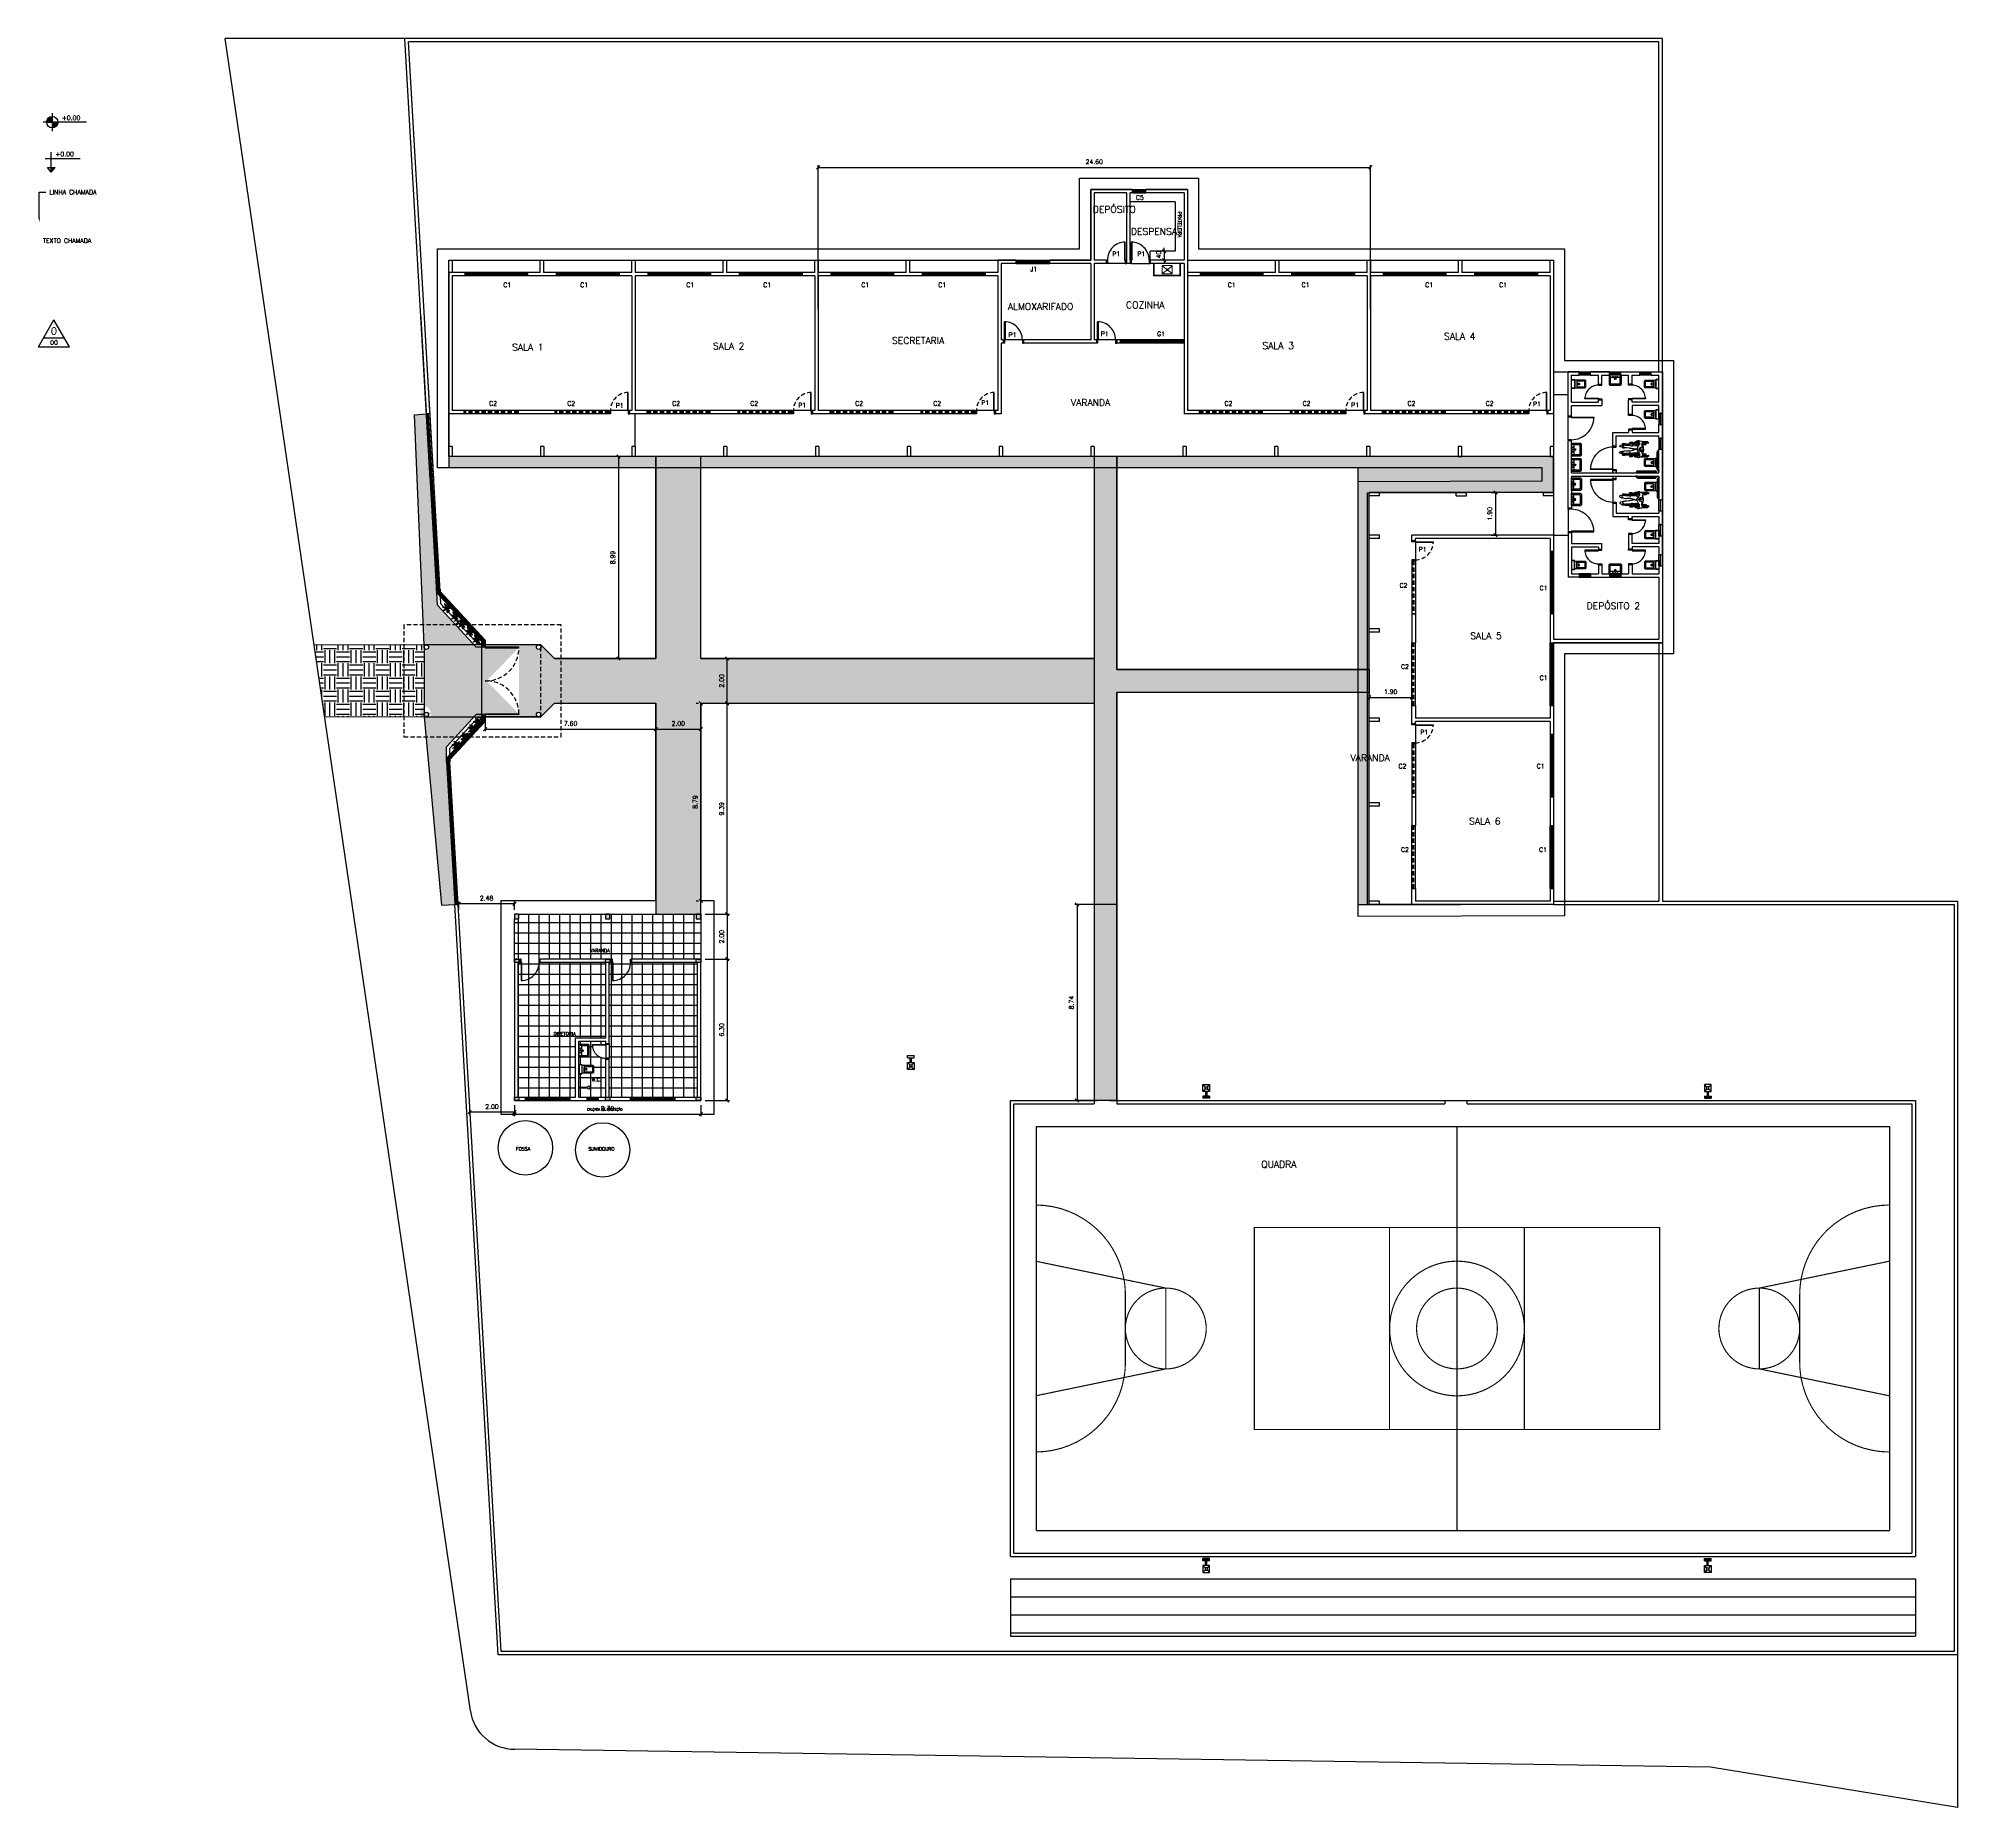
# Model space of a CAD drawing. Header units: millimetres. Extents: x -11 to 499, y 215 to 428.
# Drawn here: x 413.8 to 499.2, y 241.6 to 320.4 of the extents above; entities that cross this region are included whole.
import ezdxf
from ezdxf import colors
from ezdxf.entities.mleader import LeaderData, LeaderLine
from ezdxf.enums import TextEntityAlignment as Align
from ezdxf.math import Vec2, Vec3

# ---------------------------------------------------------------- set-up
doc = ezdxf.new("R2010")
doc.units = ezdxf.units.MM
doc.linetypes.add('HIDDEN', pattern=[9.525, 6.35, -3.175])
for name, color, linetype in [('ARQ-ALVENARIA', 4, 'Continuous'), ('ARQ-COTAS', 30, 'Continuous'), ('ARQ-ESQ-01', 1, 'Continuous'), ('ARQ-ESQ-02', 2, 'Continuous'), ('ARQ-ESTRUTURA', 6, 'Continuous'), ('ARQ-HACHURA', 253, 'Continuous'), ('ARQ-PENA-02', 2, 'Continuous'), ('ARQ-PENA-03', 3, 'Continuous'), ('ARQ-PENA-06', 6, 'Continuous'), ('ARQ-PISO', 8, 'Continuous'), ('ARQ-PROJ-01', 1, 'HIDDEN'), ('ARQ-PÇ-HIDROSSAN', 7, 'Continuous'), ('ARQ-SOLEIRA', 8, 'Continuous'), ('ARQ-SÍMBOLOS', 2, 'Continuous'), ('ARQ-TEXTO2', 2, 'Continuous'), ('ARQ-TEXTO3', 3, 'Continuous'), ('ARQ-TEXTO4', 4, 'Continuous'), ('Cobertura', 50, 'Continuous')]:
    doc.layers.add(name, color=color, linetype=linetype)
doc.layers.add('BANHO_COZINHA', color=7, linetype='Continuous', lineweight=5)
doc.styles.add('arial', font='arial.ttf')
doc.styles.add('PADRAO_TXT', font='romans.shx')
doc.styles.add('ROMANS', font='romans.shx')
doc.styles.add('Romans_Anot', font='romans.shx')
doc.styles.get("Standard").update_dxf_attribs({"font": 'arial.ttf'})
doc.dimstyles.new('Escala 1-100', dxfattribs={"dimtxt": 0.2, "dimasz": 0.15, "dimexe": 0.1, "dimexo": 0.2, "dimgap": 0.15, "dimtad": 1, "dimzin": 4, "dimdsep": 46, "dimtxsty": 'Romans_Anot', "dimblk": 'OBLIQUE', "dimcen": 0.25, "dimclrd": 256, "dimclre": 256, "dimclrt": 2, "dimadec": 0, "dimazin": 0, "dimtfac": 1, "dimtix": 1, "dimtmove": 2, "dimatfit": 3, "dimfxl": 1, "dimlwd": -1, "dimlwe": -1, "dimarcsym": 0})

# ---------------------------------------------------------------- blocks, each defined once
blk = doc.blocks.new('_Oblique')
at = {"color": 0, "linetype": 'ByBlock', "lineweight": -2}
blk.add_line((-0.5, -0.5), (0.5, 0.5), dxfattribs=at)
blk = doc.blocks.new('*D251')
at = {"layer": 'ARQ-PISO', "transparency": 16777216}
for p, q in [((464.195, 310.968), (463.814, 310.968)), ((464.595, 310.568), (463.814, 310.568)), ((463.914, 310.968), (463.914, 311.118)), ((463.914, 310.968), (463.914, 310.568)), ((463.914, 310.568), (463.914, 310.418))]:
    blk.add_line(p, q, dxfattribs=at)
at = {"layer": 'Defpoints', "color": 0, "transparency": 16777216}
for p in [(463.914, 310.568), (464.395, 310.968), (464.795, 310.568)]:
    blk.add_point(p, dxfattribs=at)
at = {"layer": 'ARQ-PISO', "transparency": 16777216, "xscale": 0.15, "yscale": 0.15, "zscale": 0.15}
for p, rotation in [((463.914, 310.968), 270), ((463.914, 310.568), 90)]:
    blk.add_blockref('_Oblique', p, dxfattribs=dict(at, rotation=rotation))
at = {"layer": 'ARQ-PISO', "color": 2, "transparency": 16777216, "insert": (463.664, 310.768), "char_height": 0.2, "attachment_point": 5, "rotation": 90, "style": 'Romans_Anot'}
blk.add_mtext('.40', dxfattribs=at)
blk = doc.blocks.new('ADC_LAV_03')
for p, q in [((0.225, -0.108), (-0.225, -0.108)), ((-0.031, -0.157), (0.031, -0.157)), ((0, -0.186), (0, -0.125))]:
    blk.add_line(p, q)
blk.add_lwpolyline([(0.275, 0), (-0.275, 0), (-0.275, -0.4, 0.414214), (-0.225, -0.45), (0.225, -0.45, 0.414214), (0.275, -0.4)], format="xyb", close=True)
for points in [[(-0.25, 0), (-0.25, -0.043, 0.414214), (-0.243, -0.05), (-0.232, -0.05, -0.414214), (-0.225, -0.057), (-0.225, -0.36, 0.414214), (-0.185, -0.4), (0.185, -0.4, 0.414214), (0.225, -0.36), (0.225, -0.057, -0.414214), (0.232, -0.05), (0.243, -0.05, 0.414214), (0.25, -0.043), (0.25, 0)], [(-0.217, -0.108), (-0.217, -0.36, 0.414214), (-0.185, -0.392), (0.185, -0.392, 0.414214), (0.217, -0.36), (0.217, -0.108)]]:
    blk.add_lwpolyline(points, format="xyb")
for centre, radius in [((-0.1, -0.075), 0.0204), ((0, -0.156), 0.0367), ((0, -0.156), 0.0309), ((0, -0.075), 0.0204), ((0.1, -0.075), 0.0204)]:
    blk.add_circle(centre, radius)
blk = doc.blocks.new('ADC_PD_AB1')
blk.add_lwpolyline([(0, 0), (1, 0), (1, 0.03), (0, 0.03)], close=True)
at = {"flags": 8}
blk.add_attdef('$PORTA', text='', height=0.09, dxfattribs=at).set_placement((0.5, 0.146), align=Align.MIDDLE)
blk = doc.blocks.new('ADC_VASO_02')
for points in [[(-0.17, 0.15, 0.414214), (-0.2, 0.12), (-0.2, 0), (0.2, 0), (0.2, 0.12, 0.414214), (0.17, 0.15)], [(-0.17, 0.14, 0.414214), (-0.19, 0.12), (-0.19, 0.01), (0.19, 0.01), (0.19, 0.12, 0.414214), (0.17, 0.14)], [(0.139, 0.275, -0.414214), (0.099, 0.235), (-0.095, 0.235, -0.414214), (-0.135, 0.275), (-0.135, 0.57, -0.414214), (-0.095, 0.61), (0.099, 0.61, -0.414214), (0.139, 0.57)], [(0.13, 0.275, -0.414214), (0.099, 0.244), (-0.095, 0.244, -0.414214), (-0.126, 0.275), (-0.126, 0.57, -0.414214), (-0.095, 0.602), (0.099, 0.602, -0.414214), (0.13, 0.57)]]:
    blk.add_lwpolyline(points, format="xyb", close=True)
blk.add_lwpolyline([(-0.175, 0.15), (-0.175, 0.6, -0.414214), (-0.125, 0.65), (0.125, 0.65, -0.414214), (0.175, 0.6), (0.175, 0.15)], format="xyb")
blk.add_lwpolyline([(0.036, 0.244), (0.036, 0.337), (-0.034, 0.337), (-0.034, 0.244)])
blk.add_arc((0.001, 0.321), 0.0388, 24.39508, 155.60492)
blk = doc.blocks.new('M-CADERO')
for p, q in [((-0.356, 0.764), (-0.338, 0.8)), ((-0.341, 0.815), (-0.327, 0.897)), ((-0.338, 0.8), (-0.341, 0.815)), ((-0.337, 0.8), (-0.326, 0.788)), ((-0.327, 0.897), (-0.315, 0.913)), ((-0.326, 0.788), (-0.294, 0.777)), ((-0.315, 0.913), (-0.295, 0.922)), ((-0.313, 0.925), (-0.313, 1.145)), ((-0.308, 1.134), (-0.284, 1.134)), ((-0.299, 0.778), (-0.298, 0.738)), ((-0.295, 0.922), (-0.207, 0.893)), ((-0.294, 0.777), (-0.268, 0.815)), ((-0.282, 0.928), (-0.282, 1.161)), ((-0.282, 0.598), (-0.282, 0.784)), ((-0.267, 0.814), (-0.217, 0.794)), ((-0.253, 1.161), (-0.253, 0.916)), ((-0.253, 0.798), (-0.253, 0.598)), ((-0.226, 1.076), (-0.226, 0.967)), ((-0.198, 1.076), (-0.226, 1.076)), ((-0.226, 0.967), (-0.198, 0.967)), ((-0.224, 0.446), (-0.224, 0.789)), ((-0.22, 0.967), (-0.22, 0.903)), ((-0.217, 0.794), (-0.195, 0.795)), ((-0.207, 0.893), (-0.199, 0.884)), ((-0.204, 0.966), (-0.204, 0.899)), ((-0.204, 0.923), (-0.142, 0.941)), ((-0.204, 0.811), (-0.189, 0.788)), ((-0.199, 0.884), (-0.161, 0.901)), ((-0.198, 0.967), (-0.198, 1.076)), ((-0.194, 0.782), (-0.194, 0.516)), ((-0.189, 0.788), (-0.165, 0.77)), ((-0.161, 0.901), (-0.121, 0.906)), ((-0.142, 0.941), (-0.069, 0.953)), ((-0.121, 0.906), (-0.084, 0.897)), ((-0.064, 0.93), (-0.08, 0.916)), ((-0.08, 0.916), (-0.079, 0.891)), ((-0.079, 0.891), (-0.074, 0.854)), ((-0.054, 0.854), (-0.077, 0.886)), ((-0.074, 0.854), (-0.051, 0.815)), ((-0.069, 0.953), (0.006, 0.958)), ((-0.047, 0.948), (-0.064, 0.93)), ((-0.06, 0.932), (-0.053, 0.917)), ((-0.051, 0.815), (-0.039, 0.81)), ((-0.028, 0.948), (-0.047, 0.948)), ((-0.045, 0.811), (-0.027, 0.789)), ((-0.039, 0.81), (-0.017, 0.808)), ((-0.014, 0.952), (-0.028, 0.948)), ((-0.027, 0.789), (-0.009, 0.777)), ((-0.022, 0.877), (-0.001, 0.868)), ((-0.017, 0.808), (0.01, 0.816)), ((0.014, 0.951), (-0.014, 0.952)), ((-0.004, 0.826), (0.023, 0.826)), ((-0.001, 0.868), (0.013, 0.864)), ((0.006, 0.958), (0.11, 0.946)), ((0.01, 0.816), (0.042, 0.839)), ((0.059, 0.939), (0.014, 0.951)), ((0.043, 0.84), (0.029, 0.904)), ((0.03, 0.772), (0.072, 0.82)), ((0.042, 0.839), (0.061, 0.829)), ((0.085, 0.902), (0.059, 0.939)), ((0.061, 0.829), (0.074, 0.83)), ((0.072, 0.82), (0.089, 0.849)), ((0.118, 0.919), (0.08, 0.909)), ((0.089, 0.849), (0.085, 0.902)), ((0.11, 0.946), (0.169, 0.926)), ((0.117, 0.771), (0.142, 0.78)), ((0.152, 0.913), (0.118, 0.919)), ((0.142, 0.78), (0.162, 0.793)), ((0.228, 0.931), (0.156, 0.917)), ((0.162, 0.793), (0.184, 0.818)), ((0.179, 0.813), (0.203, 0.803)), ((0.199, 1.076), (0.199, 0.967)), ((0.227, 1.076), (0.199, 1.076)), ((0.199, 0.967), (0.227, 0.967)), ((0.2, 0.792), (0.2, 0.516)), ((0.203, 0.803), (0.222, 0.811)), ((0.205, 0.967), (0.205, 0.933)), ((0.221, 0.966), (0.221, 0.938)), ((0.222, 0.811), (0.233, 0.817)), ((0.227, 0.967), (0.227, 1.076)), ((0.269, 0.918), (0.228, 0.931)), ((0.231, 0.446), (0.231, 0.804)), ((0.237, 0.821), (0.267, 0.783)), ((0.25, 0.932), (0.25, 1.164)), ((0.25, 0.601), (0.25, 0.794)), ((0.279, 0.785), (0.267, 0.783)), ((0.272, 0.784), (0.268, 0.751)), ((0.296, 0.862), (0.269, 0.918)), ((0.279, 1.164), (0.279, 0.909)), ((0.294, 0.797), (0.279, 0.785)), ((0.296, 1.134), (0.28, 1.134)), ((0.301, 0.818), (0.294, 0.797)), ((0.301, 0.818), (0.296, 0.862)), ((0.328, 0.785), (0.301, 0.818)), ((0.305, 0.84), (0.305, 1.142)), ((0.335, 0.76), (0.328, 0.785)), ((-0.35, 0.723), (-0.356, 0.764)), ((-0.331, 0.702), (-0.35, 0.723)), ((-0.33, 0.718), (-0.34, 0.718)), ((-0.327, 0.69), (-0.33, 0.718)), ((-0.327, 0.69), (-0.323, 0.684)), ((-0.311, 0.688), (-0.323, 0.684)), ((-0.313, 0.62), (-0.313, 0.678)), ((-0.31, 0.707), (-0.311, 0.688)), ((-0.298, 0.738), (-0.31, 0.707)), ((-0.308, 0.632), (-0.284, 0.632)), ((-0.29, 0.417), (-0.29, 0.488)), ((-0.224, 0.446), (-0.29, 0.446)), ((-0.206, 0.417), (-0.29, 0.417)), ((-0.283, 0.446), (-0.283, 0.53)), ((-0.283, 0.413), (-0.283, 0.417)), ((-0.255, 0.53), (-0.255, 0.448)), ((-0.255, 0.416), (-0.255, 0.413)), ((-0.212, 0.219), (-0.226, 0.212)), ((-0.226, 0.212), (-0.223, 0.149)), ((-0.224, 0.15), (-0.226, 0.104)), ((-0.226, 0.104), (-0.176, 0.107)), ((-0.215, 0.512), (-0.224, 0.516)), ((-0.224, 0.215), (-0.224, 0.417)), ((-0.194, 0.143), (-0.224, 0.142)), ((-0.223, 0.446), (-0.214, 0.417)), ((-0.202, 0.512), (-0.215, 0.512)), ((-0.199, 0.217), (-0.212, 0.219)), ((-0.206, 0.511), (-0.206, 0.217)), ((-0.194, 0.516), (-0.202, 0.512)), ((-0.193, 0.203), (-0.199, 0.217)), ((-0.194, 0.143), (-0.193, 0.203)), ((-0.18, 0.201), (-0.192, 0.2)), ((-0.191, 0.524), (-0.146, 0.524)), ((-0.189, 0.225), (-0.171, 0.32)), ((-0.184, 0.217), (-0.189, 0.225)), ((-0.172, 0.185), (-0.184, 0.217)), ((-0.177, 0.091), (-0.173, 0.136)), ((-0.171, 0.044), (-0.177, 0.091)), ((-0.173, 0.136), (-0.168, 0.171)), ((-0.172, 0.345), (-0.166, 0.39)), ((-0.16, 0.233), (-0.172, 0.345)), ((-0.153, 0.15), (-0.172, 0.185)), ((-0.155, 0.015), (-0.171, 0.044)), ((-0.157, 0.721), (-0.167, 0.766)), ((-0.166, 0.39), (-0.159, 0.424)), ((-0.165, 0.77), (-0.14, 0.756)), ((-0.159, 0.424), (-0.14, 0.475)), ((-0.15, 0.693), (-0.157, 0.721)), ((-0.132, 0.003), (-0.155, 0.015)), ((-0.125, 0.108), (-0.153, 0.15)), ((-0.152, 0.644), (-0.148, 0.688)), ((-0.143, 0.526), (-0.152, 0.644)), ((-0.148, 0.672), (-0.134, 0.667)), ((-0.147, 0.5), (-0.142, 0.526)), ((-0.143, 0.47), (-0.147, 0.5)), ((-0.134, 0.512), (-0.143, 0.526)), ((-0.14, 0.756), (-0.121, 0.75)), ((-0.134, 0.667), (-0.125, 0.669)), ((-0.118, 0.006), (-0.132, 0.003)), ((-0.131, 0.752), (-0.072, 0.719)), ((-0.094, 0.129), (-0.125, 0.108)), ((-0.103, 0.028), (-0.118, 0.006)), ((-0.085, 0.082), (-0.103, 0.028)), ((-0.068, 0.191), (-0.094, 0.129)), ((-0.092, 0.128), (-0.084, 0.11)), ((-0.086, 0.113), (-0.064, 0.114)), ((-0.084, 0.11), (-0.085, 0.082)), ((-0.072, 0.719), (-0.028, 0.706)), ((-0.059, 0.216), (-0.068, 0.191)), ((-0.064, 0.114), (-0.06, 0.122)), ((-0.06, 0.154), (-0.063, 0.2)), ((-0.06, 0.122), (-0.06, 0.154)), ((-0.053, 0.276), (-0.059, 0.216)), ((-0.045, 0.394), (-0.053, 0.276)), ((-0.045, 0.394), (-0.049, 0.392)), ((-0.035, 0.427), (-0.045, 0.394)), ((-0.03, 0.476), (-0.035, 0.427)), ((-0.008, 0.655), (-0.03, 0.476)), ((-0.028, 0.706), (0.013, 0.706)), ((-0.014, 0.657), (-0.027, 0.67)), ((-0.02, 0.526), (0.03, 0.526)), ((-0.009, 0.777), (0.01, 0.77)), ((0.011, 0.606), (0, 0.655)), ((0.01, 0.77), (0.03, 0.772)), ((0.034, 0.529), (0.011, 0.606)), ((0.013, 0.706), (0.072, 0.719)), ((0.038, 0.673), (0.014, 0.662)), ((0.067, 0.441), (0.034, 0.529)), ((0.052, 0.248), (0.063, 0.311)), ((0.059, 0.192), (0.052, 0.248)), ((0.084, 0.133), (0.059, 0.192)), ((0.061, 0.382), (0.068, 0.448)), ((0.062, 0.321), (0.061, 0.382)), ((0.072, 0.286), (0.062, 0.321)), ((0.072, 0.719), (0.107, 0.742)), ((0.08, 0.111), (0.078, 0.148)), ((0.081, 0.076), (0.083, 0.13)), ((0.098, 0.02), (0.081, 0.076)), ((0.106, 0.1), (0.084, 0.133)), ((0.113, 0.001), (0.098, 0.02)), ((0.125, 0.087), (0.106, 0.1)), ((0.107, 0.742), (0.121, 0.769)), ((0.13, -0.013), (0.113, 0.001)), ((0.128, 0.415), (0.116, 0.41)), ((0.159, 0.126), (0.125, 0.087)), ((0.14, 0.735), (0.133, 0.696)), ((0.137, 0.708), (0.152, 0.664)), ((0.138, 0.774), (0.142, 0.738)), ((0.154, 0), (0.141, -0.012)), ((0.152, 0.664), (0.159, 0.54)), ((0.17, 0.057), (0.154, 0)), ((0.159, 0.54), (0.165, 0.523)), ((0.167, 0.198), (0.159, 0.126)), ((0.16, 0.118), (0.166, 0.106)), ((0.165, 0.523), (0.163, 0.419)), ((0.163, 0.419), (0.165, 0.236)), ((0.165, 0.236), (0.167, 0.198)), ((0.166, 0.526), (0.201, 0.525)), ((0.166, 0.106), (0.17, 0.057)), ((0.2, 0.204), (0.171, 0.203)), ((0.238, 0.11), (0.176, 0.112)), ((0.2, 0.516), (0.209, 0.512)), ((0.2, 0.145), (0.201, 0.204)), ((0.2, 0.145), (0.232, 0.145)), ((0.205, 0.218), (0.201, 0.204)), ((0.212, 0.221), (0.205, 0.218)), ((0.209, 0.512), (0.222, 0.512)), ((0.212, 0.417), (0.297, 0.417)), ((0.213, 0.511), (0.213, 0.217)), ((0.23, 0.218), (0.213, 0.221)), ((0.23, 0.446), (0.221, 0.417)), ((0.222, 0.512), (0.231, 0.516)), ((0.23, 0.446), (0.295, 0.446)), ((0.237, 0.207), (0.23, 0.218)), ((0.231, 0.215), (0.231, 0.417)), ((0.236, 0.146), (0.237, 0.207)), ((0.239, 0.11), (0.238, 0.158)), ((0.256, 0.528), (0.26, 0.447)), ((0.261, 0.417), (0.262, 0.411)), ((0.268, 0.751), (0.279, 0.717)), ((0.278, 0.633), (0.297, 0.633)), ((0.279, 0.718), (0.279, 0.601)), ((0.279, 0.701), (0.295, 0.705)), ((0.288, 0.446), (0.285, 0.529)), ((0.29, 0.413), (0.29, 0.416)), ((0.297, 0.416), (0.293, 0.488)), ((0.294, 0.717), (0.3, 0.724)), ((0.295, 0.705), (0.294, 0.717)), ((0.3, 0.724), (0.313, 0.706)), ((0.305, 0.617), (0.305, 0.704)), ((0.313, 0.706), (0.324, 0.711)), ((0.324, 0.711), (0.335, 0.76)), ((0.141, -0.012), (0.13, -0.013))]:
    blk.add_line(p, q)
for centre, radius, start, end in [((-0.267, 1.161), 0.0146, 0, 180), ((0.264, 1.164), 0.0146, 0, 180), ((-0.269, 0.53), 0.0142, 0, 180), ((-0.269, 0.413), 0.0142, 180, 0), ((-0.267, 0.598), 0.0146, 180, 0), ((0.264, 0.601), 0.0146, 180, 0), ((0.27, 0.528), 0.0142, 2.66289, 182.66289), ((0.276, 0.412), 0.0142, 182.66289, 2.66289)]:
    blk.add_arc(centre, radius, start, end)
for p in [(0, 0.798), (0.016, 0.788), (0.036, 0.801)]:
    blk.add_point(p)
blk = doc.blocks.new('ADC_PE_AB1')
blk.add_lwpolyline([(0, -0.03), (1, -0.03), (1, 0), (0, 0)], close=True)
at = {"flags": 8}
blk.add_attdef('$PORTA', text='', height=0.09, dxfattribs=at).set_placement((0.5, -0.157), align=Align.MIDDLE)
blk = doc.blocks.new('ADC_JPL')
at = {"linetype": 'ByBlock'}
blk.add_lwpolyline([(0, -0.015), (1, -0.015), (1, 0.015), (0, 0.015)], close=True, dxfattribs=at)
at = {"flags": 8}
blk.add_attdef('$JANELA', text='', height=0.09, dxfattribs=at).set_placement((0.5, 0.2), align=Align.MIDDLE)
blk = doc.blocks.new('Nível_Planta')
at = {"layer": 'ARQ-SÍMBOLOS', "ltscale": 0.1}
h = blk.add_hatch(color=1, dxfattribs=at)
h.dxf.hatch_style = 1
h.paths.add_polyline_path([(-0.25, 0), (0, 0), (0, 0.25, 0.414214)])
h.paths.add_polyline_path([(0.25, 0), (0, 0), (0, -0.25, 0.414214)])
at = {"layer": 'ARQ-SÍMBOLOS', "color": 1}
for p, q in [((1.535, 0), (-0.4, 0)), ((0, 0.4), (0, -0.4))]:
    blk.add_line(p, q, dxfattribs=at)
at = {"layer": 'ARQ-SÍMBOLOS', "color": 1, "ltscale": 0.1}
blk.add_line((-0.25, 0), (0.25, 0), dxfattribs=at)
at = {"layer": 'ARQ-SÍMBOLOS', "color": 1}
blk.add_circle((0, 0), 0.25, dxfattribs=at)
at = {"layer": 'ARQ-TEXTO2', "style": 'ROMANS'}
blk.add_attdef('NIVEL-ACABADO', text='', height=0.2, dxfattribs=at).set_placement((0.432, 0.034), align=Align.BOTTOM_LEFT)
blk = doc.blocks.new('Nível_Fachada')
at = {"layer": 'ARQ-SÍMBOLOS'}
h = blk.add_hatch(color=1, dxfattribs=at)
h.dxf.hatch_style = 1
h.paths.add_polyline_path([(0.167, 0.202), (0, 0.202), (0, 0)])
at = {"layer": 'ARQ-SÍMBOLOS', "color": 1}
for p, q in [((0, 0), (0, 0.884)), ((-0.271, 0.613), (1.29, 0.613)), ((-0.167, 0.202), (0.167, 0.202)), ((0, 0), (-0.167, 0.202)), ((0, 0), (0.167, 0.202))]:
    blk.add_line(p, q, dxfattribs=at)
at = {"layer": 'ARQ-TEXTO2', "style": 'ROMANS'}
blk.add_attdef('NIVEL-ACABADO', text='', height=0.2, dxfattribs=at).set_placement((0.182, 0.647), align=Align.BOTTOM_LEFT)
blk = doc.blocks.new('Símbolo_Fachada')
at = {"layer": 'ARQ-SÍMBOLOS', "ltscale": 0.1}
for p, q in [((-0.693, -0.399), (0, 0.801)), ((0.693, -0.399), (0, 0.801)), ((-0.693, -0.399), (0.693, -0.399))]:
    blk.add_line(p, q, dxfattribs=at)
at = {"layer": 'ARQ-SÍMBOLOS', "color": 4, "ltscale": 0.1}
blk.add_line((-0.463, 0), (0.463, 0), dxfattribs=at)
at = {"layer": 'ARQ-TEXTO2', "style": 'ROMANS'}
blk.add_attdef('NUMERO-FOLHA', text='', height=0.2, dxfattribs=at).set_placement((0, -0.199), align=Align.MIDDLE_CENTER)
at = {"layer": 'ARQ-TEXTO4', "style": 'arial'}
blk.add_attdef('NUMERO-DESENHO-NA-FOLHA', text='', height=0.35, dxfattribs=at).set_placement((0, 0.306), align=Align.MIDDLE_CENTER)
blk = doc.blocks.new('BANHEIRO 11')
for p, q in [((-0.009, 0), (-0.009, 0.381)), ((0.009, 0), (-0.009, 0)), ((0.009, 0.381), (0.009, 0))]:
    blk.add_line(p, q)
blk.add_circle((0, 0.445), 0.0648)
blk = doc.blocks.new('Árvore14')
for p, q in [((-1.17, 0), (-0.91, 0.02)), ((-0.98, 0.71), (-1.13, 1)), ((-1.13, 1), (-1.11, 0.7)), ((-1.11, 0.7), (-1.02, 0.52)), ((-1.02, 0.52), (-0.85, 0.44)), ((-0.5, 0.48), (-0.98, 0.71)), ((-0.91, 0.02), (-0.55, 0)), ((-0.85, 0.44), (-0.67, 0.38)), ((-0.67, 0.38), (-0.56, 0.21)), ((0, 0), (-0.67, -0.19)), ((-0.4, 0.95), (-0.64, 0.99)), ((-0.64, 0.99), (-0.51, 0.89)), ((-0.56, 0.21), (-0.43, 0.03)), ((-0.55, 0), (0, 0)), ((0, 0), (-0.54, -0.08)), ((-0.51, 0.89), (-0.36, 0.67)), ((-0.28, 0.07), (-0.5, 0.48)), ((-0.43, 0.03), (0, 0)), ((-0.25, 0.79), (-0.4, 0.95)), ((-0.36, 0.67), (-0.3, 0.4)), ((-0.3, 0.4), (0, 0)), ((0, 0), (-0.28, 0.07)), ((-0.27, -0.14), (0, 0)), ((-0.19, 0.4), (-0.25, 0.79)), ((0, 0), (-0.19, 0.4)), ((-0.07, 1.34), (-0.15, 0.99)), ((-0.15, 0.99), (-0.05, 0.52)), ((0.05, 1.53), (-0.07, 1.34)), ((0, 0), (-0.07, -0.16)), ((-0.05, 0.52), (0.02, 0.18)), ((-0.04, -0.29), (0, 0)), ((0, 0), (0.17, 0.19)), ((0, 0), (0.38, 0.19)), ((0.67, 0.19), (0, 0)), ((0.02, 0.18), (0, 0)), ((0, 0), (0.57, 0.04)), ((0, 0), (0.17, -0.3)), ((0.59, -0.05), (0, 0)), ((0.03, 1.05), (0.05, 1.25)), ((0.08, 0.89), (0.03, 1.05)), ((0.05, 1.25), (0.05, 1.53)), ((0.17, 0.57), (0.08, 0.89)), ((0.17, 0.19), (0.17, 0.57)), ((0.38, 0.19), (0.57, 0.48)), ((0.57, 0.48), (0.76, 0.67)), ((0.57, 0.04), (0.96, 0.17)), ((0.93, 0.02), (0.59, -0.05)), ((0.95, 0.38), (0.67, 0.19)), ((0.76, 0.67), (1.05, 0.67)), ((1.31, 0.02), (0.93, 0.02)), ((1.05, 0.67), (0.95, 0.57)), ((0.95, 0.57), (0.95, 0.38)), ((0.96, 0.17), (1.37, 0.22)), ((1.52, 0.17), (1.31, 0.02)), ((1.37, 0.22), (1.52, 0.17)), ((-1.24, -0.57), (-1.33, -0.81)), ((-1.33, -0.81), (-1.25, -0.78)), ((-1.25, -0.78), (-1.07, -0.69)), ((-1.05, -0.38), (-1.24, -0.57)), ((-0.96, -0.12), (-1.17, 0)), ((-1.07, -0.69), (-0.74, -0.56)), ((-0.95, -0.29), (-1.05, -0.38)), ((-0.54, -0.08), (-0.96, -0.12)), ((-0.67, -0.19), (-0.95, -0.29)), ((-0.74, -0.56), (-0.6, -0.44)), ((-0.6, -0.44), (-0.27, -0.14)), ((-0.53, -0.45), (-0.6, -0.63)), ((-0.6, -0.63), (-0.48, -0.59)), ((-0.21, -0.27), (-0.53, -0.45)), ((-0.48, -0.59), (-0.24, -0.53)), ((-0.39, -1.14), (-0.32, -0.9)), ((-0.33, -1.42), (-0.39, -1.14)), ((-0.31, -1.28), (-0.33, -1.42)), ((-0.32, -0.9), (-0.11, -0.68)), ((-0.23, -1.1), (-0.31, -1.28)), ((-0.24, -0.53), (-0.14, -0.42)), ((0, -0.82), (-0.23, -1.1)), ((-0.07, -0.16), (-0.21, -0.27)), ((-0.14, -0.42), (-0.04, -0.29)), ((-0.11, -0.68), (0.03, -0.52)), ((0.18, -0.52), (0, -0.82)), ((0.03, -0.52), (0.12, -0.28)), ((0.12, -0.28), (0.04, -0.06)), ((0.04, -0.06), (0.34, -0.21)), ((0.17, -0.3), (0.18, -0.52)), ((0.32, -0.51), (0.18, -0.35)), ((0.48, -0.77), (0.32, -0.51)), ((0.34, -0.21), (0.6, -0.44)), ((0.64, -1.02), (0.48, -0.77)), ((0.6, -0.44), (0.78, -0.79)), ((0.87, -1.16), (0.64, -1.02)), ((0.78, -0.79), (0.87, -1.16))]:
    blk.add_line(p, q)
blk = doc.blocks.new('*D252')
at = {"layer": 'ARQ-COTAS', "ltscale": 0.03, "transparency": 16777216}
for p, q in [((432.972, 272.932), (432.972, 272.514)), ((434.972, 272.932), (434.972, 272.514)), ((434.972, 272.614), (432.972, 272.614))]:
    blk.add_line(p, q, dxfattribs=at)
at = {"layer": 'Defpoints', "color": 0, "ltscale": 0.03, "transparency": 16777216}
for p in [(432.972, 273.132), (434.972, 273.132), (432.972, 272.614)]:
    blk.add_point(p, dxfattribs=at)
at = {"layer": 'ARQ-COTAS', "ltscale": 0.03, "transparency": 16777216, "xscale": 0.15, "yscale": 0.15, "zscale": 0.15, "rotation": 180}
blk.add_blockref('_Oblique', (432.972, 272.614), dxfattribs=at)
at = {"layer": 'ARQ-COTAS', "ltscale": 0.03, "transparency": 16777216, "xscale": 0.15, "yscale": 0.15, "zscale": 0.15}
blk.add_blockref('_Oblique', (434.972, 272.614), dxfattribs=at)
at = {"layer": 'ARQ-COTAS', "color": 2, "ltscale": 0.03, "transparency": 16777216, "insert": (433.972, 272.864), "char_height": 0.2, "attachment_point": 5, "style": 'Romans_Anot'}
blk.add_mtext('2.00', dxfattribs=at)
blk = doc.blocks.new('*D253')
at = {"layer": 'ARQ-COTAS', "ltscale": 0.03, "transparency": 16777216}
for p, q in [((443.472, 290.827), (444.552, 290.827)), ((444.452, 281.432), (444.452, 290.827)), ((443.472, 281.432), (444.552, 281.432))]:
    blk.add_line(p, q, dxfattribs=at)
at = {"layer": 'Defpoints', "color": 0, "ltscale": 0.03, "transparency": 16777216}
for p in [(443.272, 290.827), (444.452, 290.827), (443.272, 281.432)]:
    blk.add_point(p, dxfattribs=at)
at = {"layer": 'ARQ-COTAS', "ltscale": 0.03, "transparency": 16777216, "xscale": 0.15, "yscale": 0.15, "zscale": 0.15}
for p, rotation in [((444.452, 290.827), 90), ((444.452, 281.432), 270)]:
    blk.add_blockref('_Oblique', p, dxfattribs=dict(at, rotation=rotation))
at = {"layer": 'ARQ-COTAS', "color": 2, "ltscale": 0.03, "transparency": 16777216, "insert": (444.202, 286.129), "char_height": 0.2, "attachment_point": 5, "rotation": 90, "style": 'Romans_Anot'}
blk.add_mtext('9.39', dxfattribs=at)
blk = doc.blocks.new('*D254')
at = {"layer": 'ARQ-COTAS', "ltscale": 0.03, "transparency": 16777216}
for p, q in [((444.452, 290.827), (444.452, 292.827)), ((444.652, 292.827), (444.552, 292.827)), ((443.472, 290.827), (444.552, 290.827))]:
    blk.add_line(p, q, dxfattribs=at)
at = {"layer": 'Defpoints', "color": 0, "ltscale": 0.03, "transparency": 16777216}
for p in [(444.452, 292.827), (444.452, 292.827), (443.272, 290.827)]:
    blk.add_point(p, dxfattribs=at)
at = {"layer": 'ARQ-COTAS', "ltscale": 0.03, "transparency": 16777216, "xscale": 0.15, "yscale": 0.15, "zscale": 0.15}
for p, rotation in [((444.452, 292.827), 90), ((444.452, 290.827), 270)]:
    blk.add_blockref('_Oblique', p, dxfattribs=dict(at, rotation=rotation))
at = {"layer": 'ARQ-COTAS', "color": 2, "ltscale": 0.03, "transparency": 16777216, "insert": (444.202, 291.827), "char_height": 0.2, "attachment_point": 5, "rotation": 90, "style": 'Romans_Anot'}
blk.add_mtext('2.00', dxfattribs=at)
blk = doc.blocks.new('*D255')
at = {"layer": 'ARQ-COTAS', "ltscale": 0.03, "transparency": 16777216}
for p, q in [((433.671, 290.027), (433.671, 289.581)), ((441.272, 290.027), (441.272, 289.581)), ((433.671, 289.681), (441.272, 289.681))]:
    blk.add_line(p, q, dxfattribs=at)
at = {"layer": 'Defpoints', "color": 0, "ltscale": 0.03, "transparency": 16777216}
for p in [(433.671, 290.227), (441.272, 290.227), (441.272, 289.681)]:
    blk.add_point(p, dxfattribs=at)
at = {"layer": 'ARQ-COTAS', "ltscale": 0.03, "transparency": 16777216, "xscale": 0.15, "yscale": 0.15, "zscale": 0.15, "rotation": 180}
blk.add_blockref('_Oblique', (433.671, 289.681), dxfattribs=at)
at = {"layer": 'ARQ-COTAS', "ltscale": 0.03, "transparency": 16777216, "xscale": 0.15, "yscale": 0.15, "zscale": 0.15}
blk.add_blockref('_Oblique', (441.272, 289.681), dxfattribs=at)
at = {"layer": 'ARQ-COTAS', "color": 2, "ltscale": 0.03, "transparency": 16777216, "insert": (437.472, 289.931), "char_height": 0.2, "attachment_point": 5, "style": 'Romans_Anot'}
blk.add_mtext('7.60', dxfattribs=at)
blk = doc.blocks.new('*D256')
at = {"layer": 'ARQ-COTAS', "ltscale": 0.03, "transparency": 16777216}
for p, q in [((441.272, 290.027), (441.272, 289.581)), ((443.272, 289.881), (443.272, 289.781)), ((441.272, 289.681), (443.272, 289.681))]:
    blk.add_line(p, q, dxfattribs=at)
at = {"layer": 'Defpoints', "color": 0, "ltscale": 0.03, "transparency": 16777216}
for p in [(441.272, 290.227), (443.272, 289.681), (443.272, 289.681)]:
    blk.add_point(p, dxfattribs=at)
at = {"layer": 'ARQ-COTAS', "ltscale": 0.03, "transparency": 16777216, "xscale": 0.15, "yscale": 0.15, "zscale": 0.15, "rotation": 180}
blk.add_blockref('_Oblique', (441.272, 289.681), dxfattribs=at)
at = {"layer": 'ARQ-COTAS', "ltscale": 0.03, "transparency": 16777216, "xscale": 0.15, "yscale": 0.15, "zscale": 0.15}
blk.add_blockref('_Oblique', (443.272, 289.681), dxfattribs=at)
at = {"layer": 'ARQ-COTAS', "color": 2, "ltscale": 0.03, "transparency": 16777216, "insert": (442.272, 289.931), "char_height": 0.2, "attachment_point": 5, "style": 'Romans_Anot'}
blk.add_mtext('2.00', dxfattribs=at)
blk = doc.blocks.new('*D257')
at = {"layer": 'ARQ-COTAS', "ltscale": 0.03, "transparency": 16777216}
for p, q in [((440.145, 301.818), (439.509, 301.818)), ((439.609, 301.818), (439.609, 292.827)), ((440.145, 292.827), (439.509, 292.827))]:
    blk.add_line(p, q, dxfattribs=at)
at = {"layer": 'Defpoints', "color": 0, "ltscale": 0.03, "transparency": 16777216}
for p in [(440.345, 301.818), (439.609, 292.827), (440.345, 292.827)]:
    blk.add_point(p, dxfattribs=at)
at = {"layer": 'ARQ-COTAS', "ltscale": 0.03, "transparency": 16777216, "xscale": 0.15, "yscale": 0.15, "zscale": 0.15}
for p, rotation in [((439.609, 301.818), 90), ((439.609, 292.827), 270)]:
    blk.add_blockref('_Oblique', p, dxfattribs=dict(at, rotation=rotation))
at = {"layer": 'ARQ-COTAS', "color": 2, "ltscale": 0.03, "transparency": 16777216, "insert": (439.359, 297.322), "char_height": 0.2, "attachment_point": 5, "rotation": 90, "style": 'Romans_Anot'}
blk.add_mtext('8.99', dxfattribs=at)
blk = doc.blocks.new('*D258')
at = {"layer": 'ARQ-COTAS', "ltscale": 0.03, "transparency": 16777216}
for p, q in [((443.472, 281.432), (444.552, 281.432)), ((444.452, 281.432), (444.452, 279.432)), ((443.472, 279.432), (444.552, 279.432))]:
    blk.add_line(p, q, dxfattribs=at)
at = {"layer": 'Defpoints', "color": 0, "ltscale": 0.03, "transparency": 16777216}
for p in [(443.272, 281.432), (443.272, 279.432), (444.452, 279.432)]:
    blk.add_point(p, dxfattribs=at)
at = {"layer": 'ARQ-COTAS', "ltscale": 0.03, "transparency": 16777216, "xscale": 0.15, "yscale": 0.15, "zscale": 0.15}
for p, rotation in [((444.452, 281.432), 90), ((444.452, 279.432), 270)]:
    blk.add_blockref('_Oblique', p, dxfattribs=dict(at, rotation=rotation))
at = {"layer": 'ARQ-COTAS', "color": 2, "ltscale": 0.03, "transparency": 16777216, "insert": (444.202, 280.432), "char_height": 0.2, "attachment_point": 5, "rotation": 90, "style": 'Romans_Anot'}
blk.add_mtext('2.00', dxfattribs=at)
blk = doc.blocks.new('*D259')
at = {"layer": 'ARQ-COTAS', "ltscale": 0.03, "transparency": 16777216}
for p, q in [((443.472, 279.432), (444.552, 279.432)), ((444.452, 279.432), (444.452, 273.132)), ((443.472, 273.132), (444.552, 273.132))]:
    blk.add_line(p, q, dxfattribs=at)
at = {"layer": 'Defpoints', "color": 0, "ltscale": 0.03, "transparency": 16777216}
for p in [(443.272, 279.432), (443.272, 273.132), (444.452, 273.132)]:
    blk.add_point(p, dxfattribs=at)
at = {"layer": 'ARQ-COTAS', "ltscale": 0.03, "transparency": 16777216, "xscale": 0.15, "yscale": 0.15, "zscale": 0.15}
for p, rotation in [((444.452, 279.432), 90), ((444.452, 273.132), 270)]:
    blk.add_blockref('_Oblique', p, dxfattribs=dict(at, rotation=rotation))
at = {"layer": 'ARQ-COTAS', "color": 2, "ltscale": 0.03, "transparency": 16777216, "insert": (444.202, 276.282), "char_height": 0.2, "attachment_point": 5, "rotation": 90, "style": 'Romans_Anot'}
blk.add_mtext('6.30', dxfattribs=at)
blk = doc.blocks.new('*D260')
at = {"layer": 'ARQ-COTAS', "ltscale": 0.03, "transparency": 16777216}
for p, q in [((432.494, 281.641), (432.494, 281.996)), ((434.972, 281.896), (432.494, 281.896)), ((434.972, 281.632), (434.972, 281.996))]:
    blk.add_line(p, q, dxfattribs=at)
at = {"layer": 'Defpoints', "color": 0, "ltscale": 0.03, "transparency": 16777216}
for p in [(432.494, 281.896), (432.494, 281.441), (434.972, 281.432)]:
    blk.add_point(p, dxfattribs=at)
at = {"layer": 'ARQ-COTAS', "ltscale": 0.03, "transparency": 16777216, "xscale": 0.15, "yscale": 0.15, "zscale": 0.15, "rotation": 180}
blk.add_blockref('_Oblique', (432.494, 281.896), dxfattribs=at)
at = {"layer": 'ARQ-COTAS', "ltscale": 0.03, "transparency": 16777216, "xscale": 0.15, "yscale": 0.15, "zscale": 0.15}
blk.add_blockref('_Oblique', (434.972, 281.896), dxfattribs=at)
at = {"layer": 'ARQ-COTAS', "color": 2, "ltscale": 0.03, "transparency": 16777216, "insert": (433.733, 282.146), "char_height": 0.2, "attachment_point": 5, "style": 'Romans_Anot'}
blk.add_mtext('2.48', dxfattribs=at)
blk = doc.blocks.new('*D261')
at = {"layer": 'ARQ-COTAS', "ltscale": 0.03, "transparency": 16777216}
for p, q in [((434.972, 272.932), (434.972, 272.432)), ((443.272, 272.932), (443.272, 272.432)), ((434.972, 272.532), (443.272, 272.532))]:
    blk.add_line(p, q, dxfattribs=at)
at = {"layer": 'Defpoints', "color": 0, "ltscale": 0.03, "transparency": 16777216}
for p in [(434.972, 273.132), (443.272, 273.132), (443.272, 272.532)]:
    blk.add_point(p, dxfattribs=at)
at = {"layer": 'ARQ-COTAS', "ltscale": 0.03, "transparency": 16777216, "xscale": 0.15, "yscale": 0.15, "zscale": 0.15, "rotation": 180}
blk.add_blockref('_Oblique', (434.972, 272.532), dxfattribs=at)
at = {"layer": 'ARQ-COTAS', "ltscale": 0.03, "transparency": 16777216, "xscale": 0.15, "yscale": 0.15, "zscale": 0.15}
blk.add_blockref('_Oblique', (443.272, 272.532), dxfattribs=at)
at = {"layer": 'ARQ-COTAS', "color": 2, "ltscale": 0.03, "transparency": 16777216, "insert": (439.122, 272.782), "char_height": 0.2, "attachment_point": 5, "style": 'Romans_Anot'}
blk.add_mtext('8.30', dxfattribs=at)
blk = doc.blocks.new('*D262')
at = {"layer": 'ARQ-PISO', "ltscale": 0.03, "transparency": 16777216}
for p, q in [((473.045, 291.475), (473.045, 290.993)), ((474.945, 291.475), (474.945, 290.993)), ((473.045, 291.093), (474.945, 291.093))]:
    blk.add_line(p, q, dxfattribs=at)
at = {"layer": 'Defpoints', "color": 0, "ltscale": 0.03, "transparency": 16777216}
for p in [(473.045, 291.675), (474.945, 291.675), (474.945, 291.093)]:
    blk.add_point(p, dxfattribs=at)
at = {"layer": 'ARQ-PISO', "ltscale": 0.03, "transparency": 16777216, "xscale": 0.15, "yscale": 0.15, "zscale": 0.15, "rotation": 180}
blk.add_blockref('_Oblique', (473.045, 291.093), dxfattribs=at)
at = {"layer": 'ARQ-PISO', "ltscale": 0.03, "transparency": 16777216, "xscale": 0.15, "yscale": 0.15, "zscale": 0.15}
blk.add_blockref('_Oblique', (474.945, 291.093), dxfattribs=at)
at = {"layer": 'ARQ-PISO', "color": 2, "ltscale": 0.03, "transparency": 16777216, "insert": (473.995, 291.343), "char_height": 0.2, "attachment_point": 5, "style": 'Romans_Anot'}
blk.add_mtext('1.90', dxfattribs=at)
blk = doc.blocks.new('*D263')
at = {"layer": 'ARQ-PISO', "ltscale": 0.03, "transparency": 16777216}
for p, q in [((478.479, 300.218), (478.759, 300.218)), ((478.659, 300.218), (478.659, 298.318)), ((478.479, 298.318), (478.759, 298.318))]:
    blk.add_line(p, q, dxfattribs=at)
at = {"layer": 'Defpoints', "color": 0, "ltscale": 0.03, "transparency": 16777216}
for p in [(478.279, 300.218), (478.279, 298.318), (478.659, 298.318)]:
    blk.add_point(p, dxfattribs=at)
at = {"layer": 'ARQ-PISO', "ltscale": 0.03, "transparency": 16777216, "xscale": 0.15, "yscale": 0.15, "zscale": 0.15}
for p, rotation in [((478.659, 300.218), 90), ((478.659, 298.318), 270)]:
    blk.add_blockref('_Oblique', p, dxfattribs=dict(at, rotation=rotation))
at = {"layer": 'ARQ-PISO', "color": 2, "ltscale": 0.03, "transparency": 16777216, "insert": (478.409, 299.268), "char_height": 0.2, "attachment_point": 5, "rotation": 90, "style": 'Romans_Anot'}
blk.add_mtext('1.90', dxfattribs=at)
blk = doc.blocks.new('*D264')
at = {"layer": 'ARQ-COTAS', "ltscale": 0.03, "transparency": 16777216}
for p, q in [((461.095, 281.868), (459.928, 281.868)), ((460.028, 281.868), (460.028, 273.132)), ((461.095, 273.132), (459.928, 273.132))]:
    blk.add_line(p, q, dxfattribs=at)
at = {"layer": 'Defpoints', "color": 0, "ltscale": 0.03, "transparency": 16777216}
for p in [(461.295, 281.868), (460.028, 273.132), (461.295, 273.132)]:
    blk.add_point(p, dxfattribs=at)
at = {"layer": 'ARQ-COTAS', "ltscale": 0.03, "transparency": 16777216, "xscale": 0.15, "yscale": 0.15, "zscale": 0.15}
for p, rotation in [((460.028, 281.868), 90), ((460.028, 273.132), 270)]:
    blk.add_blockref('_Oblique', p, dxfattribs=dict(at, rotation=rotation))
at = {"layer": 'ARQ-COTAS', "color": 2, "ltscale": 0.03, "transparency": 16777216, "insert": (459.778, 277.5), "char_height": 0.2, "attachment_point": 5, "rotation": 90, "style": 'Romans_Anot'}
blk.add_mtext('8.74', dxfattribs=at)
blk = doc.blocks.new('*D265')
at = {"layer": 'ARQ-COTAS', "ltscale": 0.03, "transparency": 16777216}
for p, q in [((443.072, 290.827), (443.172, 290.827)), ((443.272, 290.827), (443.272, 282.032)), ((443.072, 282.032), (443.172, 282.032))]:
    blk.add_line(p, q, dxfattribs=at)
at = {"layer": 'Defpoints', "color": 0, "ltscale": 0.03, "transparency": 16777216}
for p in [(443.272, 290.827), (443.272, 282.032), (443.272, 282.032)]:
    blk.add_point(p, dxfattribs=at)
at = {"layer": 'ARQ-COTAS', "ltscale": 0.03, "transparency": 16777216, "xscale": 0.15, "yscale": 0.15, "zscale": 0.15}
for p, rotation in [((443.272, 290.827), 90), ((443.272, 282.032), 270)]:
    blk.add_blockref('_Oblique', p, dxfattribs=dict(at, rotation=rotation))
at = {"layer": 'ARQ-COTAS', "color": 2, "ltscale": 0.03, "transparency": 16777216, "insert": (443.022, 286.429), "char_height": 0.2, "attachment_point": 5, "rotation": 90, "style": 'Romans_Anot'}
blk.add_mtext('8.79', dxfattribs=at)
blk = doc.blocks.new('*D266')
at = {"layer": 'ARQ-ESTRUTURA', "ltscale": 0.03, "transparency": 16777216}
for p, q in [((448.495, 308.382), (448.495, 314.799)), ((448.495, 314.699), (473.095, 314.699)), ((473.095, 308.382), (473.095, 314.799))]:
    blk.add_line(p, q, dxfattribs=at)
at = {"layer": 'Defpoints', "color": 0, "ltscale": 0.03, "transparency": 16777216}
for p in [(473.095, 314.699), (448.495, 308.182), (473.095, 308.182)]:
    blk.add_point(p, dxfattribs=at)
at = {"layer": 'ARQ-ESTRUTURA', "ltscale": 0.03, "transparency": 16777216, "xscale": 0.15, "yscale": 0.15, "zscale": 0.15, "rotation": 180}
blk.add_blockref('_Oblique', (448.495, 314.699), dxfattribs=at)
at = {"layer": 'ARQ-ESTRUTURA', "ltscale": 0.03, "transparency": 16777216, "xscale": 0.15, "yscale": 0.15, "zscale": 0.15}
blk.add_blockref('_Oblique', (473.095, 314.699), dxfattribs=at)
at = {"layer": 'ARQ-ESTRUTURA', "color": 2, "ltscale": 0.03, "transparency": 16777216, "insert": (460.795, 314.949), "char_height": 0.2, "attachment_point": 5, "style": 'Romans_Anot'}
blk.add_mtext('24.60', dxfattribs=at)
blk = doc.blocks.new('*D267')
at = {"layer": 'ARQ-PENA-06', "ltscale": 0.03, "transparency": 16777216}
for p, q in [((432.463, 294.429), (432.353, 294.327)), ((432.463, 294.429), (432.61, 294.564)), ((432.574, 294.308), (432.531, 294.355)), ((432.61, 294.564), (432.72, 294.666)), ((432.721, 294.444), (432.678, 294.491))]:
    blk.add_line(p, q, dxfattribs=at)
at = {"layer": 'Defpoints', "color": 0, "ltscale": 0.03, "transparency": 16777216}
for p in [(432.438, 294.455), (432.585, 294.591), (432.61, 294.564)]:
    blk.add_point(p, dxfattribs=at)
at = {"layer": 'ARQ-PENA-06', "ltscale": 0.03, "transparency": 16777216, "xscale": 0.15, "yscale": 0.15, "zscale": 0.15}
for p, rotation in [((432.463, 294.429), 42.68420976344095), ((432.61, 294.564), 222.6842097634409)]:
    blk.add_blockref('_Oblique', p, dxfattribs=dict(at, rotation=rotation))
at = {"layer": 'ARQ-PENA-06', "color": 2, "ltscale": 0.03, "transparency": 16777216, "insert": (432.367, 294.68), "char_height": 0.2, "attachment_point": 5, "rotation": 42.68421, "style": 'Romans_Anot'}
blk.add_mtext('.20', dxfattribs=at)

msp = doc.modelspace()

# ---------------------------------------------------------------- hatches: boundary and pattern name
at = {"layer": 'ARQ-ESTRUTURA', "ltscale": 0.03, "true_color": 0x636466, "transparency": 33554687}
h = msp.add_hatch(dxfattribs=at)
h.set_pattern_fill('_USER', color=251, scale=0.46, double=1, pattern_type=0)
h.set_pattern_definition([(0, (0, 0), (0, 0.46), []), (90, (0, 0), (-0.46, 3e-17), [])])
h.paths.add_polyline_path([(439.197, 275.677), (439.197, 275.627), (439.197, 275.027), (439.197, 274.977), (439.197, 273.282), (439.222, 273.282), (440.122, 273.282), (442.122, 273.282), (443.122, 273.282), (443.122, 279.282), (443.072, 279.282), (440.197, 279.282), (440.147, 279.282, -0.40327), (439.377, 278.483), (439.377, 278.482), (439.347, 278.482), (439.347, 279.282), (439.297, 279.282), (439.197, 279.282)])
h.paths.add_polyline_path([(439.047, 279.282), (439.022, 279.282), (436.122, 279.282), (436.072, 279.282, -0.40327), (435.302, 278.483), (435.302, 278.482), (435.272, 278.482), (435.272, 279.282), (435.222, 279.282), (435.122, 279.282), (435.122, 273.282), (435.172, 273.282), (435.445, 273.282), (437.447, 273.282), (437.697, 273.282), (437.697, 275.932), (439.047, 275.932)])
h.paths.add_polyline_path([(435.172, 281.432), (435.172, 281.232), (434.972, 281.232), (434.972, 279.432), (435.094, 279.432), (435.172, 279.432), (435.222, 279.432), (435.272, 279.432), (435.272, 279.282), (435.302, 279.282), (435.302, 278.483, 0.40327), (436.072, 279.282), (436.072, 279.432), (436.122, 279.432), (439.297, 279.432), (439.347, 279.432), (439.347, 279.282), (439.377, 279.282), (439.377, 278.483, 0.40327), (440.147, 279.282), (440.147, 279.432), (440.197, 279.432), (443.272, 279.432), (443.272, 281.232), (443.072, 281.232), (443.072, 281.432), (439.222, 281.432), (439.222, 281.232), (439.022, 281.232), (439.022, 281.432)])
h.paths.add_polyline_path([(439.047, 274.977), (439.047, 275.026, -0.429311), (438.447, 275.596), (438.447, 275.626), (439.047, 275.626), (439.047, 275.677), (439.047, 275.782), (437.847, 275.782), (437.847, 275.634), (438.247, 275.634, -0.414214), (438.297, 275.584), (438.297, 275.134, -0.414214), (438.247, 275.084), (437.847, 275.084), (437.847, 274.732), (437.967, 274.732, -0.365977), (437.997, 274.707), (438.447, 274.707, -0.414214), (438.497, 274.657), (438.497, 274.407, -0.414214), (438.447, 274.357), (437.997, 274.357, -0.365977), (437.967, 274.332), (437.847, 274.332), (437.847, 273.723), (438.228, 273.723, -0.932062), (438.357, 273.714, -0.929431), (438.228, 273.705), (437.847, 273.705), (437.847, 273.282), (438.197, 273.282), (438.697, 273.282), (439.047, 273.282)])
h.paths.add_polyline_path([(435.038, 270.87), (435.778, 270.87), (435.778, 271.095), (435.038, 271.095)], flags=9)
h.paths.add_polyline_path([(436.701, 275.999), (437.84, 275.999), (437.84, 276.224), (436.701, 276.224)], flags=24)
h.paths.add_polyline_path([(438.31, 279.703), (439.342, 279.703), (439.342, 279.928), (438.31, 279.928)], flags=24)
h.paths.add_polyline_path([(438.395, 273.951), (438.891, 273.951), (438.891, 274.176), (438.395, 274.176)], flags=24)
at = {"layer": 'ARQ-HACHURA', "ltscale": 0.03}
h = msp.add_hatch(dxfattribs=at)
h.set_pattern_fill('ANSI31', color=256, scale=0.01, double=1)
h.set_pattern_definition([(45, (229.167726, 165.76739), (-0.0224506403, 0.0224506403), [])])
h.paths.add_polyline_path([(433.671, 293.427), (433.671, 293.635), (433.033, 294.327), (432.829, 294.327), (432.98, 294.162), (432.989, 294.179), (432.992, 294.15), (433.036, 294.102), (433.043, 294.107), (433.051, 294.133), (433.063, 294.158), (433.088, 294.17), (433.131, 294.172), (433.09, 294.151), (433.055, 294.081), (433.074, 294.061), (433.084, 294.064), (433.115, 294.085), (433.129, 294.103), (433.124, 294.07), (433.102, 294.049), (433.087, 294.047), (433.104, 294.029), (433.129, 294.034), (433.178, 294.023), (433.205, 294.006), (433.165, 294.006), (433.137, 294.009), (433.125, 294.005), (433.294, 293.822), (433.302, 293.836), (433.305, 293.811), (433.35, 293.761), (433.356, 293.765), (433.364, 293.791), (433.376, 293.815), (433.401, 293.828), (433.444, 293.83), (433.403, 293.809), (433.369, 293.741), (433.389, 293.72), (433.397, 293.722), (433.428, 293.743), (433.442, 293.761), (433.437, 293.728), (433.414, 293.707), (433.402, 293.705), (433.419, 293.687), (433.442, 293.692), (433.491, 293.681), (433.518, 293.664), (433.478, 293.664), (433.45, 293.667), (433.44, 293.664), (433.521, 293.577), (433.521, 293.427)])
h.paths.add_polyline_path([(433.671, 293.327), (433.671, 293.427), (433.521, 293.427), (433.521, 293.327)])
h.paths.add_polyline_path([(432.829, 294.327), (433.033, 294.327), (431.665, 295.809), (431.66, 295.909), (431.509, 295.909), (431.519, 295.747)])
h = msp.add_hatch(dxfattribs=at)
h.set_pattern_fill('ANSI31', color=256, scale=0.01, angle=-90, double=1)
h.set_pattern_definition([(315, (229.167726, 165.76739), (0.0224506403, 0.0224506403), [])])
h.paths.add_polyline_path([(433.671, 290.227), (433.671, 290.327), (433.521, 290.327), (433.521, 290.227)])
h.paths.add_polyline_path([(433.671, 290.018), (433.671, 290.227), (433.521, 290.227), (433.521, 290.077), (433.493, 290.047), (433.488, 290.018), (433.466, 289.997), (433.444, 289.994), (433.419, 289.967), (433.427, 289.969), (433.493, 289.982), (433.542, 289.971), (433.569, 289.954), (433.529, 289.954), (433.501, 289.957), (433.479, 289.95), (433.434, 289.938), (433.392, 289.938), (433.375, 289.919), (433.381, 289.908), (433.421, 289.881), (433.448, 289.854), (433.448, 289.814), (433.434, 289.827), (433.407, 289.827), (433.381, 289.867), (433.368, 289.911), (433.358, 289.901), (433.36, 289.881), (433.377, 289.827), (433.385, 289.768), (433.378, 289.747), (433.357, 289.776), (433.357, 289.83), (433.347, 289.878), (433.347, 289.889), (433.237, 289.769), (433.232, 289.741), (433.21, 289.72), (433.188, 289.716), (433.163, 289.69), (433.171, 289.691), (433.238, 289.705), (433.287, 289.694), (433.313, 289.676), (433.273, 289.676), (433.246, 289.68), (433.223, 289.673), (433.178, 289.66), (433.137, 289.66), (433.119, 289.641), (433.125, 289.63), (433.165, 289.603), (433.192, 289.576), (433.192, 289.536), (433.178, 289.55), (433.152, 289.55), (433.125, 289.59), (433.112, 289.634), (433.102, 289.623), (433.104, 289.604), (433.121, 289.549), (433.129, 289.491), (433.123, 289.47), (433.101, 289.499), (433.101, 289.553), (433.091, 289.601), (433.092, 289.612), (432.91, 289.414), (432.905, 289.386), (432.883, 289.365), (432.861, 289.361), (432.836, 289.335), (432.844, 289.336), (432.91, 289.35), (432.959, 289.339), (432.978, 289.327), (433.033, 289.327)])
h.paths.add_polyline_path([(433.033, 289.327), (432.978, 289.327), (432.986, 289.321), (432.946, 289.321), (432.918, 289.325), (432.896, 289.318), (432.851, 289.305), (432.809, 289.305), (432.792, 289.287), (432.797, 289.275), (432.838, 289.248), (432.865, 289.222), (432.865, 289.181), (432.851, 289.195), (432.824, 289.195), (432.797, 289.235), (432.785, 289.279), (432.775, 289.268), (432.777, 289.249), (432.794, 289.194), (432.802, 289.136), (432.795, 289.115), (432.774, 289.144), (432.774, 289.198), (432.763, 289.246), (432.764, 289.257), (432.532, 289.005), (432.529, 288.99), (432.507, 288.969), (432.497, 288.967), (432.473, 288.941), (432.535, 288.954), (432.584, 288.943), (432.61, 288.925), (432.57, 288.925), (432.543, 288.929), (432.52, 288.922), (432.475, 288.909), (432.444, 288.909), (432.42, 288.883), (432.422, 288.879), (432.462, 288.852), (432.489, 288.826), (432.489, 288.785), (432.475, 288.799), (432.449, 288.799), (432.422, 288.839), (432.412, 288.874), (432.4, 288.862), (432.401, 288.853), (432.418, 288.798), (432.426, 288.74), (432.42, 288.719), (432.398, 288.748), (432.398, 288.802), (432.388, 288.849), (431.953, 288.377), (431.953, 288.218), (432.103, 288.218), (432.103, 288.318)])
at = {"layer": 'ARQ-HACHURA', "ltscale": 0.03, "transparency": 33554687}
h = msp.add_hatch(dxfattribs=at)
h.set_pattern_fill('AR-CONC', color=256, scale=0.001, angle=90, double=1)
h.set_pattern_definition([(140, (694.91978, 135.83923), (0.015939086, 0.18218467), [0.01905, -0.20955]), (85, (694.91978, 135.83923), (-0.19105685, -0.03524342), [0.01524, -0.16764058]), (190.451445, (694.92111, 135.85441), (-0.17511775, 0.14694125), [0.01619001, -0.17809024]), (136.1842, (694.86898, 135.83923), (0.04204233, 0.27107904), [0.028575, -0.314325]), (186.63556, (694.87249, 135.86182), (-0.24742612, 0.23740413), [0.02428502, -0.2671356]), (81.18415, (694.86898, 135.83923), (-0.24742612, 0.23740413), [0.02285997, -0.25145973]), (111, (694.88168, 135.86463), (0.1022652, 0.15161439), [0.01905, -0.20955]), (56, (694.88168, 135.86463), (-0.18418797, 0.06180203), [0.01524, -0.16764]), (161.451445, (694.8902, 135.87726), (-0.08192277, 0.21341642), [0.01619001, -0.17808994]), (127.5, (694.91978, 135.83923), (-0.084555039, 0.003088603), [0, -0.165608, 0, -0.17018, 0, -0.168275]), (97.5, (694.91978, 135.83923), (-0.100180575, 0.066819663), [0, -0.097028, 0, -0.161798, 0, -0.064135]), (57.5, (694.91978, 135.782586), (0.005728744, 0.135590595), [0, -0.0635, 0, -0.19812, 0, -0.26289]), (47.5, (694.91978, 135.75719), (-0.02542649, 0.14812918), [0, -0.08255, 0, -0.131572, 0, -0.18669])])
h.paths.add_polyline_path([(439.022, 273.282), (439.022, 273.132), (439.222, 273.132), (439.222, 273.282)])
h.paths.add_polyline_path([(443.072, 281.432), (443.072, 281.232), (443.272, 281.232), (443.272, 281.432)])
h.paths.add_polyline_path([(439.022, 281.432), (439.022, 281.232), (439.222, 281.232), (439.222, 281.432)])
h.paths.add_polyline_path([(434.972, 281.432), (434.972, 281.232), (435.172, 281.232), (435.172, 281.432)])
h.paths.add_polyline_path([(443.072, 273.282), (443.072, 273.132), (443.272, 273.132), (443.272, 273.282)])
h.paths.add_polyline_path([(443.072, 279.432), (443.072, 279.282), (443.272, 279.282), (443.272, 279.432)])
h.paths.add_polyline_path([(439.022, 279.432), (439.022, 279.282), (439.222, 279.282), (439.222, 279.432)])
h.paths.add_polyline_path([(434.972, 279.432), (434.972, 279.282), (435.172, 279.282), (435.172, 279.432)])
h.paths.add_polyline_path([(434.972, 273.282), (434.972, 273.132), (435.172, 273.132), (435.172, 273.282)])
at = {"layer": 'ARQ-PENA-06', "ltscale": 0.03, "transparency": 33554687}
h = msp.add_hatch(dxfattribs=at)
h.set_pattern_fill('AR-CONC', color=0, scale=0.0047)
h.paths.add_polyline_path([(431.953, 288.218), (431.953, 288.377), (431.953, 288.893), (432.353, 289.327), (431.035, 289.327), (431.72, 281.833), (432.319, 281.868)])
h.paths.add_polyline_path([(433.183, 290.227), (430.953, 290.227), (431.035, 289.327), (432.353, 289.327)])
h.paths.add_polyline_path([(432.353, 294.327), (430.915, 294.327), (430.953, 293.427), (433.183, 293.427)])
h.paths.add_polyline_path([(431.55, 295.197), (431.519, 295.747), (431.509, 295.909), (431.06, 303.714), (430.52, 303.683), (430.915, 294.327), (432.353, 294.327)])
h = msp.add_hatch(dxfattribs=at)
h.set_pattern_fill('AR-CONC', color=0, scale=0.0047)
h.paths.add_polyline_path([(481.245, 301.818), (461.795, 301.818), (461.795, 301.318), (472.545, 301.318), (472.545, 292.327), (473.045, 292.327), (473.045, 300.218), (473.495, 300.218), (481.245, 300.218)])
h.paths.add_polyline_path([(473.045, 291.321), (472.545, 291.321), (472.545, 281.868), (473.045, 281.868)])
h.paths.add_polyline_path([(460.795, 301.818), (443.272, 301.818), (443.272, 301.318), (460.795, 301.318)])
h.paths.add_polyline_path([(441.272, 301.818), (432.045, 301.818), (432.045, 301.318), (441.272, 301.318)])
h.paths.add_polyline_path([(472.148, 288.173), (474.212, 288.173), (474.212, 288.623), (472.148, 288.623)], flags=9)
h = msp.add_hatch(dxfattribs=at)
h.set_pattern_fill('EARTH', color=0, scale=0.092)
h.paths.add_polyline_path([(430.953, 293.426), (426.053, 293.436), (426.524, 290.217), (430.953, 290.222)])
at = {"layer": 'ARQ-PISO', "ltscale": 0.03, "transparency": 33554687}
h = msp.add_hatch(dxfattribs=at)
h.set_pattern_fill('EARTH', color=0, scale=0.092)
h.paths.add_polyline_path([(460.795, 292.827), (443.272, 292.827), (443.272, 301.318), (441.272, 301.318), (441.272, 292.827), (437.053, 292.827), (437.053, 290.827), (441.272, 290.827), (441.272, 281.432), (443.272, 281.432), (443.272, 290.827), (460.795, 290.827)])
h.paths.add_polyline_path([(472.545, 292.327), (461.795, 292.327), (461.795, 301.318), (460.795, 301.318), (460.795, 281.868), (461.795, 281.868), (461.795, 291.327), (472.545, 291.327)])
h.paths.add_polyline_path([(461.795, 281.868), (460.795, 281.868), (460.795, 273.132), (461.795, 273.132)])
edge = h.paths.add_edge_path()
edge.add_line((433.521, 293.327), (433.275, 293.327))
edge.add_line((433.275, 293.327), (433.183, 293.427))
edge.add_line((433.183, 293.427), (431.053, 293.427))
edge.add_arc((431.053, 293.327), 0.1, 0, 90, ccw=False)
edge.add_arc((431.053, 293.327), 0.1, -180, 0, ccw=False)
edge.add_line((430.953, 293.327), (430.953, 290.327))
edge.add_arc((431.103, 290.277), 0.158, -161.56505, 161.56505, ccw=False)
edge.add_arc((431.003, 290.447), 0.226, -77.23561, 257.23561, ccw=False)
edge.add_line((431.053, 290.227), (433.183, 290.227))
edge.add_line((433.183, 290.227), (433.275, 290.327))
edge.add_line((433.275, 290.327), (433.521, 290.327))
edge.add_line((433.521, 290.327), (433.521, 293.327))
edge = h.paths.add_edge_path()
edge.add_line((435.171, 293.297), (433.671, 293.297))
edge.add_line((433.671, 293.297), (433.671, 293.327))
edge.add_line((433.671, 293.327), (433.521, 293.327))
edge.add_line((433.521, 293.327), (433.521, 290.327))
edge.add_line((433.521, 290.327), (433.671, 290.327))
edge.add_line((433.671, 290.327), (433.671, 290.357))
edge.add_line((433.671, 290.357), (435.171, 290.357))
edge.add_arc((433.7, 290.357), 1.47, 0, 88.84255)
edge.add_arc((433.7, 293.297), 1.47, 268.84255, 271.15745, ccw=False)
edge.add_arc((433.7, 290.357), 1.47, 88.84255, 91.15745, ccw=False)
edge.add_arc((433.7, 293.297), 1.47, 271.15745, 360)
edge = h.paths.add_edge_path()
edge.add_arc((436.053, 293.327), 0.1, -180, 0, ccw=False)
edge.add_arc((436.053, 293.327), 0.1, 90, 180, ccw=False)
edge.add_line((436.053, 293.427), (433.671, 293.427))
edge.add_line((433.671, 293.427), (433.671, 293.327))
edge.add_line((433.671, 293.327), (435.171, 293.327))
edge.add_line((435.171, 293.327), (435.171, 293.297))
edge.add_arc((433.7, 293.297), 1.47, -88.84255, 0, ccw=False)
edge.add_arc((433.7, 290.357), 1.47, 0, 88.84255, ccw=False)
edge.add_line((435.171, 290.357), (435.171, 290.327))
edge.add_line((435.171, 290.327), (433.671, 290.327))
edge.add_line((433.671, 290.327), (433.671, 290.227))
edge.add_line((433.671, 290.227), (436.053, 290.227))
edge.add_arc((436.053, 290.327), 0.1, 180, 270, ccw=False)
edge.add_arc((436.053, 290.327), 0.1, 0, 180, ccw=False)
edge.add_line((436.153, 290.327), (436.153, 293.327))
h.paths.add_polyline_path([(437.053, 292.827), (436.753, 292.827), (436.153, 293.427), (436.153, 290.227), (436.753, 290.827), (437.053, 290.827)])
h.paths.add_polyline_path([(473.045, 292.327), (472.545, 292.327), (472.545, 291.327), (473.045, 291.327)])
h.paths.add_polyline_path([(461.795, 301.818), (460.795, 301.818), (460.795, 301.318), (461.795, 301.318)])
h.paths.add_polyline_path([(443.272, 301.818), (441.272, 301.818), (441.272, 301.318), (443.272, 301.318)])

# ---------------------------------------------------------------- linework, layer by layer
for p, q in [((458.218, 253.982), (458.218, 271.982)), ((458.218, 271.982), (496.213, 271.982)), ((496.213, 271.982), (496.213, 253.982)), ((458.218, 253.982), (496.213, 253.982))]:
    msp.add_line(p, q)
at = {"const_width": 0.05}
for points in [[(476.949, 253.982), (476.949, 271.982)], [(467.924, 265.056), (467.924, 267.482), (485.974, 267.482), (485.974, 265.056)], [(473.949, 258.482), (473.949, 267.482)], [(479.949, 258.482), (479.949, 267.482)], [(458.182, 265.981), (463.982, 264.782)], [(496.213, 265.981), (490.413, 264.782)], [(463.982, 261.182), (463.982, 264.782)], [(490.413, 261.182), (490.413, 264.782)], [(467.924, 260.908), (467.924, 258.482), (485.974, 258.482), (485.974, 260.908)], [(496.213, 259.983), (490.413, 261.182)]]:
    msp.add_lwpolyline(points, dxfattribs=at)
for points in [[(458.218, 268.482, 0.05, 0.05, 0), (458.218, 268.482, 0.05, 0.05, -0.362212), (462.123, 265.167, 0.05, 0.05, -0.043006), (462.182, 264.482, 0.05, 0.05, 0), (462.182, 262.982, 0, 0, 0)], [(458.218, 257.482, 0.05, 0.05, 0), (458.218, 257.482, 0.05, 0.05, 0.362212), (462.123, 260.798, 0.05, 0.05, 0.043006), (462.182, 261.482, 0.05, 0.05, 0), (462.182, 262.982, 0, 0, 0)]]:
    msp.add_lwpolyline(points, format="xyseb")
for points in [[(496.178, 268.482), (496.178, 268.482, 0.362212), (492.272, 265.167, 0.362212)], [(476.949, 259.982, -1), (476.949, 265.982, -1)], [(476.949, 259.982, 1), (476.949, 265.982, 1)], [(463.982, 261.182, 1), (463.982, 264.782, -7.28011)], [(476.949, 261.182, -1), (476.949, 264.782, 7.28011)], [(476.949, 261.182, 1), (476.949, 264.782, -7.28011)], [(490.413, 261.182, -1), (490.413, 264.782, 7.28011)], [(496.178, 257.482), (496.178, 257.482, -0.362212), (492.272, 260.798, -0.362212)]]:
    msp.add_lwpolyline(points, format="xyb", dxfattribs=at)
at = {"linetype": 'HIDDEN', "const_width": 0.05}
for points in [[(467.924, 260.908), (467.924, 265.056)], [(485.974, 260.908), (485.974, 265.056)], [(492.213, 261.482), (492.213, 264.482)], [(458.182, 259.983), (463.982, 261.182)]]:
    msp.add_lwpolyline(points, dxfattribs=at)
for points in [[(492.272, 265.166, 0.043006), (492.213, 264.482)], [(463.982, 261.182, -1), (463.982, 264.782, 7.28011)], [(490.413, 261.182, 1), (490.413, 264.782, -7.28011)], [(492.272, 260.798, -0.043006), (492.213, 261.482)]]:
    msp.add_lwpolyline(points, format="xyb", dxfattribs=at)
at = {"layer": 'ARQ-ALVENARIA'}
for p, q in [((460.645, 313.718), (460.645, 310.568)), ((462.495, 313.718), (460.645, 313.718)), ((462.495, 313.568), (462.495, 313.718)), ((464.945, 313.718), (463.095, 313.718)), ((463.095, 313.568), (463.095, 313.718)), ((464.945, 313.718), (464.945, 303.868)), ((460.795, 313.568), (460.795, 310.568)), ((462.24, 313.568), (460.795, 313.568)), ((462.24, 310.568), (462.24, 313.568)), ((462.495, 313.568), (462.39, 313.568)), ((462.39, 310.568), (462.39, 313.568)), ((464.795, 313.568), (463.095, 313.568)), ((464.795, 313.568), (464.795, 310.568)), ((432.045, 310.018), (432.045, 310.568)), ((432.045, 310.568), (432.195, 310.568)), ((432.195, 310.568), (432.195, 310.018)), ((436.12, 310.568), (436.27, 310.568)), ((436.12, 310.018), (436.12, 310.568)), ((436.27, 310.568), (436.27, 310.018)), ((440.195, 310.568), (440.345, 310.568)), ((440.195, 310.018), (440.195, 310.568)), ((440.345, 310.568), (440.345, 310.018)), ((444.27, 310.018), (444.27, 310.568)), ((444.27, 310.568), (444.42, 310.568)), ((444.42, 310.568), (444.42, 310.018)), ((448.345, 310.018), (448.345, 310.568)), ((448.345, 310.568), (448.495, 310.568)), ((448.495, 310.568), (448.495, 310.018)), ((452.42, 310.018), (452.42, 310.568)), ((452.42, 310.568), (452.57, 310.568)), ((452.57, 310.568), (452.57, 310.018)), ((456.495, 310.568), (456.495, 310.018)), ((457.32, 310.568), (456.495, 310.568)), ((456.645, 310.418), (456.645, 307.018)), ((457.32, 310.418), (456.645, 310.418)), ((457.32, 310.418), (457.32, 310.568)), ((460.645, 310.568), (458.82, 310.568)), ((458.82, 310.418), (458.82, 310.568)), ((460.645, 310.418), (458.82, 310.418)), ((460.645, 310.418), (460.645, 307.006)), ((461.329, 310.568), (460.795, 310.568)), ((460.795, 310.418), (460.795, 307.006)), ((461.329, 310.418), (460.795, 310.418)), ((461.329, 310.568), (461.329, 310.418)), ((462.229, 310.568), (462.229, 310.418)), ((462.24, 310.568), (462.229, 310.568)), ((462.391, 310.418), (462.229, 310.418)), ((462.391, 310.568), (462.39, 310.568)), ((462.391, 310.568), (462.391, 310.418)), ((464.795, 310.568), (463.291, 310.568)), ((463.291, 310.568), (463.291, 310.418)), ((464.637, 310.418), (463.436, 310.418)), ((464.795, 310.418), (464.795, 307.018)), ((468.87, 310.018), (468.87, 310.568)), ((468.87, 310.568), (469.02, 310.568)), ((469.02, 310.568), (469.02, 310.018)), ((472.945, 310.018), (472.945, 310.568)), ((472.945, 310.568), (473.095, 310.568)), ((473.095, 310.568), (473.095, 310.018)), ((477.02, 310.568), (477.17, 310.568)), ((477.02, 310.018), (477.02, 310.568)), ((477.17, 310.568), (477.17, 310.018)), ((481.095, 310.568), (481.245, 310.568)), ((481.095, 310.018), (481.095, 310.568)), ((481.245, 310.568), (481.245, 310.018)), ((432.045, 310.018), (432.045, 303.718)), ((432.758, 310.018), (432.045, 310.018)), ((432.195, 309.868), (432.195, 303.868)), ((432.758, 309.868), (432.195, 309.868)), ((432.758, 310.018), (432.758, 309.868)), ((435.558, 310.018), (435.558, 309.868)), ((436.12, 310.018), (435.558, 310.018)), ((436.833, 309.868), (435.558, 309.868)), ((436.833, 310.018), (436.27, 310.018)), ((436.833, 310.018), (436.833, 309.868)), ((440.195, 310.018), (439.633, 310.018)), ((439.633, 310.018), (439.633, 309.868)), ((440.195, 309.868), (439.633, 309.868)), ((440.195, 309.868), (440.195, 303.868)), ((440.908, 310.018), (440.345, 310.018)), ((440.345, 309.868), (440.345, 303.868)), ((440.908, 309.868), (440.345, 309.868)), ((440.908, 310.018), (440.908, 309.868)), ((444.27, 310.018), (443.708, 310.018)), ((443.708, 310.018), (443.708, 309.868)), ((444.983, 309.868), (443.708, 309.868)), ((444.983, 310.018), (444.42, 310.018)), ((444.983, 310.018), (444.983, 309.868)), ((447.783, 310.018), (447.783, 309.868)), ((448.345, 310.018), (447.783, 310.018)), ((448.345, 309.868), (447.783, 309.868)), ((448.345, 309.868), (448.345, 303.868)), ((449.058, 310.018), (448.495, 310.018)), ((448.495, 309.868), (448.495, 303.868)), ((449.058, 309.868), (448.495, 309.868)), ((449.058, 310.018), (449.058, 309.868)), ((451.858, 310.018), (451.858, 309.868)), ((452.42, 310.018), (451.858, 310.018)), ((453.133, 309.868), (451.858, 309.868)), ((453.133, 310.018), (452.57, 310.018)), ((453.133, 310.018), (453.133, 309.868)), ((455.933, 310.018), (455.933, 309.868)), ((456.495, 310.018), (455.933, 310.018)), ((456.495, 309.868), (455.933, 309.868)), ((456.495, 309.868), (456.495, 303.868)), ((465.508, 310.018), (464.945, 310.018)), ((465.508, 309.868), (464.945, 309.868)), ((465.508, 310.018), (465.508, 309.868)), ((468.308, 310.018), (468.308, 309.868)), ((468.87, 310.018), (468.308, 310.018)), ((469.583, 309.868), (468.308, 309.868)), ((469.583, 310.018), (469.02, 310.018)), ((469.583, 310.018), (469.583, 309.868)), ((472.383, 310.018), (472.383, 309.868)), ((472.945, 310.018), (472.383, 310.018)), ((472.945, 309.868), (472.383, 309.868)), ((472.945, 309.868), (472.945, 303.868)), ((473.658, 310.018), (473.095, 310.018)), ((473.095, 309.868), (473.095, 303.868)), ((473.658, 309.868), (473.095, 309.868)), ((473.658, 310.018), (473.658, 309.868)), ((476.458, 310.018), (476.458, 309.868)), ((477.02, 310.018), (476.458, 310.018)), ((477.733, 309.868), (476.458, 309.868)), ((477.733, 310.018), (477.17, 310.018)), ((477.733, 310.018), (477.733, 309.868)), ((480.533, 310.018), (480.533, 309.868)), ((481.095, 310.018), (480.533, 310.018)), ((481.095, 309.868), (480.533, 309.868)), ((481.095, 309.868), (481.095, 303.868)), ((481.245, 310.018), (481.245, 303.718)), ((456.745, 307.018), (456.645, 307.018)), ((456.645, 306.868), (456.645, 303.718)), ((456.745, 306.868), (456.645, 306.868)), ((456.745, 307.018), (456.745, 306.868)), ((460.645, 307.018), (457.645, 307.018)), ((457.645, 307.018), (457.645, 306.868)), ((460.895, 306.868), (457.645, 306.868)), ((460.895, 307.018), (460.795, 307.018)), ((460.895, 307.018), (460.895, 306.868)), ((461.795, 307.018), (461.795, 306.868)), ((461.946, 307.018), (461.795, 307.018)), ((461.946, 306.868), (461.795, 306.868)), ((461.946, 307.018), (461.946, 306.868)), ((464.795, 307.018), (464.795, 307.018)), ((464.795, 307.018), (464.795, 306.868)), ((464.795, 306.868), (464.795, 306.868)), ((464.795, 306.868), (464.795, 303.718)), ((481.895, 303.618), (481.895, 305.593)), ((482.395, 305.593), (481.895, 305.593)), ((482.045, 304.243), (482.045, 305.443)), ((482.045, 305.443), (482.395, 305.443)), ((482.395, 305.443), (482.395, 305.593)), ((482.895, 305.443), (482.895, 305.593)), ((483.745, 305.593), (482.895, 305.593)), ((482.895, 305.443), (483.245, 305.443)), ((483.245, 305.043), (483.245, 305.443)), ((483.395, 305.043), (483.395, 305.443)), ((483.395, 305.443), (483.745, 305.443)), ((483.745, 305.443), (483.745, 305.593)), ((484.245, 305.593), (485.095, 305.593)), ((484.245, 305.443), (484.245, 305.593)), ((484.245, 305.443), (484.595, 305.443)), ((484.595, 305.043), (484.595, 305.443)), ((484.745, 305.043), (484.745, 305.443)), ((484.745, 305.443), (485.095, 305.443)), ((485.095, 305.443), (485.095, 305.593)), ((485.595, 305.593), (486.095, 305.593)), ((485.595, 305.443), (485.595, 305.593)), ((485.595, 305.443), (485.945, 305.443)), ((485.945, 304.243), (485.945, 305.443)), ((486.095, 303.743), (486.095, 305.593)), ((483.245, 305.043), (483.395, 305.043)), ((483.245, 304.243), (483.245, 304.343)), ((483.245, 304.343), (483.395, 304.343)), ((483.395, 304.343), (483.395, 304.093)), ((484.745, 305.043), (484.595, 305.043)), ((484.745, 304.343), (484.595, 304.343)), ((484.595, 303.693), (484.595, 304.343)), ((484.745, 304.243), (484.745, 304.343)), ((432.723, 303.718), (432.045, 303.718)), ((432.723, 303.868), (432.195, 303.868)), ((432.723, 303.868), (432.723, 303.718)), ((436.773, 303.868), (435.145, 303.868)), ((435.145, 303.868), (435.145, 303.718)), ((436.773, 303.718), (435.145, 303.718)), ((436.773, 303.868), (436.773, 303.718)), ((439.195, 303.868), (439.195, 303.718)), ((440.195, 303.868), (440.095, 303.868)), ((440.095, 303.868), (440.095, 303.718)), ((440.873, 303.718), (440.095, 303.718)), ((440.873, 303.868), (440.345, 303.868)), ((443.673, 303.868), (443.673, 303.718)), ((444.923, 303.868), (443.673, 303.868)), ((444.923, 303.718), (443.673, 303.718)), ((444.923, 303.868), (444.923, 303.718)), ((447.345, 303.868), (447.345, 303.718)), ((448.345, 303.868), (448.245, 303.868)), ((448.245, 303.868), (448.245, 303.718)), ((449.023, 303.718), (448.245, 303.718)), ((449.023, 303.868), (448.495, 303.868)), ((451.823, 303.868), (451.823, 303.718)), ((453.073, 303.868), (451.823, 303.868)), ((453.073, 303.718), (451.823, 303.718)), ((453.073, 303.868), (453.073, 303.718)), ((455.495, 303.868), (455.495, 303.718)), ((456.495, 303.868), (456.395, 303.868)), ((456.395, 303.868), (456.395, 303.718)), ((456.645, 303.718), (456.395, 303.718)), ((464.945, 303.718), (464.795, 303.718)), ((465.473, 303.868), (464.945, 303.868)), ((467.045, 303.718), (464.945, 303.718)), ((468.273, 303.868), (468.273, 303.718)), ((469.523, 303.868), (468.273, 303.868)), ((469.523, 303.718), (468.273, 303.718)), ((469.523, 303.868), (469.523, 303.718)), ((471.945, 303.868), (471.945, 303.718)), ((472.945, 303.868), (472.845, 303.868)), ((472.845, 303.868), (472.845, 303.718)), ((475.195, 303.718), (472.845, 303.718)), ((473.623, 303.868), (473.095, 303.868)), ((476.423, 303.868), (476.423, 303.718)), ((477.673, 303.868), (476.423, 303.868)), ((477.673, 303.718), (476.423, 303.718)), ((477.673, 303.868), (477.673, 303.718)), ((480.095, 303.868), (480.095, 303.718)), ((481.095, 303.868), (480.995, 303.868)), ((480.995, 303.868), (480.995, 303.718)), ((481.245, 303.718), (480.995, 303.718)), ((482.045, 303.618), (481.895, 303.618)), ((482.045, 304.243), (483.245, 304.243)), ((482.045, 303.618), (482.045, 304.093)), ((482.045, 304.093), (483.395, 304.093)), ((484.745, 303.693), (484.595, 303.693)), ((485.945, 304.243), (484.745, 304.243)), ((485.945, 304.093), (484.745, 304.093)), ((484.745, 304.093), (484.745, 303.693)), ((485.945, 303.743), (485.945, 304.093)), ((485.945, 303.743), (486.095, 303.743)), ((483.895, 302.893), (484.595, 302.893)), ((483.895, 302.293), (483.895, 302.893)), ((484.045, 302.743), (485.945, 302.743)), ((484.045, 302.293), (484.045, 302.743)), ((484.595, 302.993), (484.595, 302.893)), ((484.745, 302.993), (484.595, 302.993)), ((484.745, 302.993), (484.745, 302.893)), ((484.745, 302.893), (485.945, 302.893)), ((485.945, 302.893), (485.945, 303.243)), ((485.945, 303.243), (486.095, 303.243)), ((485.945, 302.643), (485.945, 302.743)), ((485.945, 302.643), (486.095, 302.643)), ((486.095, 302.643), (486.095, 303.243)), ((432.195, 302.268), (432.045, 302.268)), ((432.195, 302.268), (432.195, 301.818)), ((436.285, 302.268), (436.135, 302.268)), ((436.135, 302.268), (436.135, 301.818)), ((436.285, 302.268), (436.285, 301.818)), ((440.345, 302.268), (440.195, 302.268)), ((440.195, 302.268), (440.195, 301.818)), ((440.345, 302.268), (440.345, 301.818)), ((444.285, 302.268), (444.285, 301.818)), ((444.435, 302.268), (444.285, 302.268)), ((444.435, 302.268), (444.435, 301.818)), ((448.375, 302.268), (448.375, 301.818)), ((448.525, 302.268), (448.375, 302.268)), ((448.525, 302.268), (448.525, 301.818)), ((452.465, 302.268), (452.465, 301.818)), ((452.615, 302.268), (452.465, 302.268)), ((452.615, 302.268), (452.615, 301.818)), ((456.555, 302.268), (456.555, 301.818)), ((456.705, 302.268), (456.555, 302.268)), ((456.705, 302.268), (456.705, 301.818)), ((460.795, 302.268), (460.645, 302.268)), ((460.645, 302.268), (460.645, 301.818)), ((460.795, 302.268), (460.795, 301.818)), ((464.735, 302.268), (464.735, 301.818)), ((464.885, 302.268), (464.735, 302.268)), ((464.885, 302.268), (464.885, 301.818)), ((468.975, 302.268), (468.825, 302.268)), ((468.825, 302.268), (468.825, 301.818)), ((468.975, 302.268), (468.975, 301.818)), ((472.915, 302.268), (472.915, 301.818)), ((473.065, 302.268), (472.915, 302.268)), ((473.065, 302.268), (473.065, 301.818)), ((477.155, 302.268), (477.005, 302.268)), ((477.005, 302.268), (477.005, 301.818)), ((477.005, 301.818), (477.155, 301.818)), ((477.155, 302.268), (477.155, 301.818)), ((481.095, 302.268), (481.095, 301.818)), ((481.245, 302.268), (481.095, 302.268)), ((481.095, 301.818), (481.245, 301.818)), ((481.245, 302.268), (481.245, 301.818)), ((482.045, 302.518), (481.895, 302.518)), ((481.895, 299.518), (481.895, 302.518)), ((482.045, 301.093), (482.045, 302.518)), ((483.895, 302.293), (484.045, 302.293)), ((485.945, 301.093), (485.945, 302.143)), ((485.945, 302.143), (486.095, 302.143)), ((485.945, 302.047), (485.945, 302.097)), ((486.095, 299.893), (486.095, 302.143)), ((482.045, 301.093), (485.945, 301.093)), ((482.045, 301.093), (483.895, 301.093)), ((482.045, 300.943), (483.895, 300.943)), ((482.045, 300.943), (482.045, 299.518)), ((482.045, 300.943), (485.945, 300.943)), ((483.895, 301.093), (483.895, 301.193)), ((483.895, 301.193), (484.045, 301.193)), ((483.895, 300.943), (483.895, 300.843)), ((484.045, 301.193), (484.045, 301.093)), ((484.045, 301.093), (485.945, 301.093)), ((484.045, 300.943), (485.945, 300.943)), ((484.045, 300.843), (484.045, 300.943)), ((484.971, 301.093), (484.921, 301.093)), ((484.971, 300.943), (484.921, 300.943)), ((485.803, 301.093), (485.853, 301.093)), ((485.803, 300.943), (485.853, 300.943)), ((485.945, 301.215), (485.945, 301.165)), ((485.945, 300.943), (485.945, 299.893)), ((485.945, 300.82), (485.945, 300.87)), ((473.495, 300.218), (473.045, 300.218)), ((473.495, 300.068), (473.045, 300.068)), ((473.495, 300.068), (473.495, 300.218)), ((476.92, 300.068), (476.92, 300.218)), ((476.92, 300.218), (477.37, 300.218)), ((476.92, 300.068), (477.37, 300.068)), ((477.37, 300.068), (477.37, 300.218)), ((480.795, 300.218), (480.795, 300.068)), ((480.795, 300.218), (481.245, 300.218)), ((481.095, 300.068), (480.795, 300.068)), ((481.245, 300.068), (481.095, 300.068)), ((481.095, 300.068), (481.095, 300.068)), ((481.245, 300.218), (481.245, 300.068)), ((483.895, 300.843), (484.045, 300.843)), ((482.045, 299.518), (481.895, 299.518)), ((483.895, 299.743), (483.895, 299.143)), ((483.895, 299.743), (484.045, 299.743)), ((484.045, 299.743), (484.045, 299.293)), ((484.045, 299.293), (485.945, 299.293)), ((485.945, 299.989), (485.945, 299.939)), ((485.945, 299.893), (486.095, 299.893)), ((485.945, 299.393), (485.945, 299.293)), ((485.945, 299.393), (486.095, 299.393)), ((486.095, 298.793), (486.095, 299.393)), ((473.495, 298.318), (473.045, 298.318)), ((473.495, 298.168), (473.495, 298.318)), ((481.245, 298.318), (474.945, 298.318)), ((474.945, 298.068), (474.945, 298.318)), ((481.245, 298.318), (481.245, 297.608)), ((481.895, 298.418), (481.895, 296.443)), ((482.045, 298.418), (481.895, 298.418)), ((482.045, 298.418), (482.045, 297.943)), ((483.895, 299.143), (484.595, 299.143)), ((484.595, 299.043), (484.595, 299.143)), ((484.745, 299.043), (484.595, 299.043)), ((484.595, 298.343), (484.595, 297.693)), ((484.745, 298.343), (484.595, 298.343)), ((484.745, 299.143), (485.945, 299.143)), ((484.745, 299.043), (484.745, 299.143)), ((484.745, 297.943), (484.745, 298.343)), ((485.945, 299.143), (485.945, 298.793)), ((485.945, 298.793), (486.095, 298.793)), ((473.495, 298.168), (473.045, 298.168)), ((475.095, 298.068), (474.945, 298.068)), ((481.095, 298.168), (475.095, 298.168)), ((475.095, 298.068), (475.095, 298.168)), ((481.095, 298.168), (481.095, 297.608)), ((481.095, 297.608), (481.245, 297.608)), ((482.045, 297.943), (483.395, 297.943)), ((482.045, 297.793), (482.045, 296.593)), ((482.045, 297.793), (483.245, 297.793)), ((483.245, 297.793), (483.245, 297.693)), ((483.245, 297.693), (483.395, 297.693)), ((483.395, 297.693), (483.395, 297.943)), ((484.745, 297.693), (484.595, 297.693)), ((485.945, 297.943), (484.745, 297.943)), ((485.945, 297.793), (484.745, 297.793)), ((484.745, 297.793), (484.745, 297.693)), ((485.945, 298.293), (485.945, 297.943)), ((485.945, 298.293), (486.095, 298.293)), ((485.945, 297.793), (485.945, 297.443)), ((486.095, 297.443), (486.095, 298.293)), ((475.095, 297.168), (474.945, 297.168)), ((482.045, 296.593), (482.395, 296.593)), ((482.395, 296.593), (482.395, 296.443)), ((482.895, 296.593), (483.245, 296.593)), ((482.895, 296.593), (482.895, 296.443)), ((483.245, 296.993), (483.245, 296.593)), ((483.245, 296.993), (483.395, 296.993)), ((483.395, 296.993), (483.395, 296.593)), ((483.395, 296.593), (483.745, 296.593)), ((483.745, 296.593), (483.745, 296.443)), ((484.245, 296.593), (484.595, 296.593)), ((484.245, 296.593), (484.245, 296.443)), ((484.595, 296.993), (484.595, 296.593)), ((484.745, 296.993), (484.595, 296.993)), ((484.745, 296.993), (484.745, 296.593)), ((484.745, 296.593), (485.945, 296.593)), ((485.945, 297.443), (486.095, 297.443)), ((485.945, 296.943), (485.945, 296.593)), ((485.945, 296.943), (486.095, 296.943)), ((482.395, 296.443), (481.895, 296.443)), ((482.895, 296.443), (483.745, 296.443)), ((484.245, 296.443), (485.945, 296.443)), ((473.495, 294.15), (473.045, 294.15)), ((473.495, 294), (473.495, 294.15)), ((474.945, 294.808), (475.095, 294.808)), ((474.945, 294.808), (474.945, 293.528)), ((475.095, 294.808), (475.095, 293.528)), ((481.095, 294.808), (481.245, 294.808)), ((481.095, 294.808), (481.095, 293.528)), ((481.245, 294.808), (481.245, 293.678)), ((473.495, 294), (473.045, 294)), ((474.945, 293.528), (475.095, 293.528)), ((481.095, 293.528), (481.245, 293.528)), ((474.945, 289.918), (474.945, 290.728)), ((474.945, 290.728), (475.095, 290.728)), ((475.095, 290.728), (475.095, 290.168)), ((481.095, 290.728), (481.245, 290.728)), ((481.095, 290.728), (481.095, 290.168)), ((481.245, 290.728), (481.245, 289.458)), ((473.495, 290.168), (473.045, 290.168)), ((473.495, 290.018), (473.045, 290.018)), ((473.495, 290.018), (473.495, 290.168)), ((475.095, 289.918), (474.945, 289.918)), ((481.095, 290.168), (475.095, 290.168)), ((481.095, 290.018), (475.095, 290.018)), ((475.095, 289.918), (475.095, 290.018)), ((481.095, 290.018), (481.095, 289.458)), ((475.095, 289.018), (474.945, 289.018)), ((481.095, 289.458), (481.245, 289.458)), ((473.495, 286.401), (473.045, 286.401)), ((473.495, 286.251), (473.495, 286.401)), ((474.945, 286.658), (475.095, 286.658)), ((474.945, 286.658), (474.945, 285.378)), ((475.095, 286.658), (475.095, 285.378)), ((481.095, 286.658), (481.245, 286.658)), ((481.095, 286.658), (481.095, 285.378)), ((481.245, 286.658), (481.245, 285.378)), ((473.495, 286.251), (473.045, 286.251)), ((474.945, 285.378), (475.095, 285.378)), ((481.095, 285.378), (481.245, 285.378)), ((474.945, 281.868), (474.945, 282.578)), ((474.945, 282.578), (475.095, 282.578)), ((475.095, 282.578), (475.095, 282.018)), ((481.095, 282.578), (481.245, 282.578)), ((481.095, 282.578), (481.095, 282.018)), ((481.245, 282.578), (481.245, 281.868)), ((473.495, 282.018), (473.045, 282.018)), ((473.495, 281.868), (473.045, 281.868)), ((473.495, 281.868), (473.495, 282.018)), ((481.245, 281.868), (474.945, 281.868)), ((481.095, 282.018), (475.095, 282.018)), ((434.972, 279.432), (435.222, 279.432)), ((435.122, 279.282), (435.222, 279.282)), ((435.222, 279.282), (435.222, 279.432)), ((436.122, 279.282), (436.122, 279.432)), ((439.297, 279.282), (439.297, 279.432)), ((440.197, 279.282), (440.197, 279.432))]:
    msp.add_line(p, q, dxfattribs=at)
at = {"layer": 'ARQ-ALVENARIA', "ltscale": 0.03}
for p, q in [((464.795, 310.418), (463.291, 310.418)), ((440.873, 303.868), (440.873, 303.718)), ((449.023, 303.868), (449.023, 303.718)), ((465.473, 303.868), (465.473, 303.718)), ((473.623, 303.868), (473.623, 303.718)), ((486.095, 296.943), (486.095, 293.528)), ((485.945, 296.443), (485.945, 293.678)), ((481.245, 293.678), (485.945, 293.678)), ((481.245, 293.528), (486.095, 293.528)), ((434.972, 279.432), (434.972, 273.132)), ((435.122, 279.282), (435.122, 273.282)), ((439.297, 279.432), (436.122, 279.432)), ((439.297, 279.282), (436.122, 279.282)), ((439.047, 275.932), (439.047, 279.282)), ((439.197, 275.677), (439.197, 279.282)), ((443.272, 279.432), (440.197, 279.432)), ((443.122, 279.282), (440.197, 279.282)), ((443.122, 273.282), (443.122, 279.282)), ((443.272, 273.132), (443.272, 279.432)), ((437.697, 275.932), (439.047, 275.932)), ((437.697, 273.282), (437.697, 275.932)), ((437.847, 275.782), (439.047, 275.782)), ((437.847, 273.282), (437.847, 275.782)), ((439.047, 275.677), (439.047, 275.782)), ((439.047, 275.677), (439.197, 275.677)), ((439.047, 274.977), (439.197, 274.977)), ((439.047, 273.282), (439.047, 274.977)), ((439.197, 273.282), (439.197, 274.977)), ((434.972, 273.132), (435.445, 273.132)), ((435.122, 273.282), (435.445, 273.282)), ((435.445, 273.282), (435.445, 273.132)), ((437.445, 273.282), (437.445, 273.132)), ((437.445, 273.132), (438.197, 273.132)), ((437.447, 273.282), (437.697, 273.282)), ((437.847, 273.282), (438.197, 273.282)), ((438.197, 273.282), (438.197, 273.132)), ((438.697, 273.282), (440.122, 273.282)), ((438.697, 273.282), (438.697, 273.132)), ((438.697, 273.132), (440.122, 273.132)), ((440.122, 273.282), (440.122, 273.132)), ((442.122, 273.282), (443.122, 273.282)), ((442.122, 273.282), (442.122, 273.132)), ((442.122, 273.132), (443.272, 273.132))]:
    msp.add_line(p, q, dxfattribs=at)
at = {"layer": 'ARQ-COTAS', "ltscale": 0.03}
for points in [[(433.521, 293.327), (433.275, 293.327), (431.55, 295.197), (431.519, 295.747)], [(431.66, 295.909), (431.665, 295.809), (433.671, 293.635), (433.671, 293.327)], [(431.953, 288.377), (431.953, 288.893), (433.275, 290.327), (433.521, 290.327)], [(433.671, 290.327), (433.671, 290.018), (432.103, 288.318), (432.103, 288.222)]]:
    msp.add_lwpolyline(points, dxfattribs=at)
at = {"layer": 'ARQ-ESQ-01'}
for p, q in [((462.495, 313.718), (463.095, 313.718)), ((462.495, 313.568), (463.095, 313.568)), ((457.32, 310.568), (458.82, 310.568)), ((457.32, 310.418), (458.82, 310.418)), ((435.558, 310.018), (432.758, 310.018)), ((435.558, 309.868), (432.758, 309.868)), ((439.633, 310.018), (436.833, 310.018)), ((439.633, 309.868), (436.833, 309.868)), ((443.708, 310.018), (440.908, 310.018)), ((443.708, 309.868), (440.908, 309.868)), ((447.783, 310.018), (444.983, 310.018)), ((447.783, 309.868), (444.983, 309.868)), ((451.858, 310.018), (449.058, 310.018)), ((451.858, 309.868), (449.058, 309.868)), ((455.933, 310.018), (453.133, 310.018)), ((455.933, 309.868), (453.133, 309.868)), ((468.308, 310.018), (465.508, 310.018)), ((468.308, 309.868), (465.508, 309.868)), ((472.383, 310.018), (469.583, 310.018)), ((472.383, 309.868), (469.583, 309.868)), ((476.458, 310.018), (473.658, 310.018)), ((476.458, 309.868), (473.658, 309.868)), ((480.533, 310.018), (477.733, 310.018)), ((480.533, 309.868), (477.733, 309.868)), ((464.795, 307.018), (461.946, 307.018)), ((464.795, 306.868), (461.946, 306.868)), ((482.395, 305.593), (482.895, 305.593)), ((482.895, 305.443), (482.395, 305.443)), ((483.745, 305.593), (484.245, 305.593)), ((484.245, 305.443), (483.745, 305.443)), ((485.095, 305.593), (485.595, 305.593)), ((485.595, 305.443), (485.095, 305.443)), ((435.145, 303.868), (432.723, 303.868)), ((435.145, 303.718), (432.723, 303.718)), ((439.195, 303.868), (436.773, 303.868)), ((439.195, 303.718), (436.773, 303.718)), ((443.673, 303.868), (440.873, 303.868)), ((443.673, 303.718), (440.873, 303.718)), ((447.345, 303.868), (444.923, 303.868)), ((447.345, 303.718), (444.923, 303.718)), ((451.823, 303.868), (449.023, 303.868)), ((451.823, 303.718), (449.023, 303.718)), ((455.495, 303.868), (453.073, 303.868)), ((455.495, 303.718), (453.073, 303.718)), ((468.273, 303.868), (465.473, 303.868)), ((468.273, 303.718), (465.473, 303.718)), ((471.945, 303.868), (469.523, 303.868)), ((471.945, 303.718), (469.523, 303.718)), ((476.423, 303.868), (473.623, 303.868)), ((476.423, 303.718), (473.623, 303.718)), ((480.095, 303.868), (477.673, 303.868)), ((480.095, 303.718), (477.673, 303.718)), ((485.945, 303.743), (485.945, 303.243)), ((486.095, 303.243), (486.095, 303.743)), ((485.945, 302.643), (485.945, 302.143)), ((486.095, 302.143), (486.095, 302.643)), ((485.945, 299.393), (485.945, 299.893)), ((486.095, 299.893), (486.095, 299.393)), ((485.945, 298.293), (485.945, 298.793)), ((486.095, 298.793), (486.095, 298.293)), ((481.095, 297.608), (481.095, 294.808)), ((481.245, 297.608), (481.245, 294.808)), ((474.945, 297.168), (474.945, 294.808)), ((475.095, 297.168), (475.095, 294.808)), ((482.895, 296.593), (482.395, 296.593)), ((484.245, 296.593), (483.745, 296.593)), ((485.945, 296.943), (485.945, 297.443)), ((486.095, 297.443), (486.095, 296.943)), ((482.395, 296.443), (482.895, 296.443)), ((483.745, 296.443), (484.245, 296.443)), ((474.945, 290.728), (474.945, 293.528)), ((475.095, 290.728), (475.095, 293.528)), ((481.095, 290.728), (481.095, 293.528)), ((481.245, 290.728), (481.245, 293.528)), ((474.945, 289.018), (474.945, 286.658)), ((475.095, 289.018), (475.095, 286.658)), ((481.095, 289.458), (481.095, 286.658)), ((481.245, 289.458), (481.245, 286.658)), ((474.945, 282.578), (474.945, 285.378)), ((475.095, 282.578), (475.095, 285.378)), ((481.095, 282.578), (481.095, 285.378)), ((481.245, 282.578), (481.245, 285.378))]:
    msp.add_line(p, q, dxfattribs=at)
at = {"layer": 'ARQ-ESQ-01', "ltscale": 0.03}
for p, q in [((435.445, 273.282), (437.447, 273.282)), ((435.445, 273.132), (437.445, 273.132)), ((438.197, 273.282), (438.697, 273.282)), ((438.197, 273.132), (438.697, 273.132)), ((440.122, 273.282), (442.122, 273.282)), ((440.122, 273.132), (442.122, 273.132))]:
    msp.add_line(p, q, dxfattribs=at)
at = {"layer": 'ARQ-ESQ-02'}
for p, q in [((462.495, 313.658), (463.095, 313.658)), ((462.495, 313.628), (463.095, 313.628)), ((457.32, 310.508), (458.82, 310.508)), ((457.32, 310.478), (458.82, 310.478)), ((435.558, 309.958), (432.758, 309.958)), ((435.558, 309.928), (432.758, 309.928)), ((439.633, 309.958), (436.833, 309.958)), ((439.633, 309.928), (436.833, 309.928)), ((443.708, 309.958), (440.908, 309.958)), ((443.708, 309.928), (440.908, 309.928)), ((447.783, 309.958), (444.983, 309.958)), ((447.783, 309.928), (444.983, 309.928)), ((451.858, 309.958), (449.058, 309.958)), ((451.858, 309.928), (449.058, 309.928)), ((455.933, 309.958), (453.133, 309.958)), ((455.933, 309.928), (453.133, 309.928)), ((468.308, 309.958), (465.508, 309.958)), ((468.308, 309.928), (465.508, 309.928)), ((472.383, 309.958), (469.583, 309.958)), ((472.383, 309.928), (469.583, 309.928)), ((476.458, 309.958), (473.658, 309.958)), ((476.458, 309.928), (473.658, 309.928)), ((480.533, 309.958), (477.733, 309.958)), ((480.533, 309.928), (477.733, 309.928)), ((464.795, 306.958), (461.946, 306.958)), ((464.795, 306.928), (461.946, 306.928)), ((481.155, 297.608), (481.155, 294.808)), ((481.185, 297.608), (481.185, 294.808)), ((481.155, 290.728), (481.155, 293.528)), ((481.185, 290.728), (481.185, 293.528)), ((481.155, 289.458), (481.155, 286.658)), ((481.185, 289.458), (481.185, 286.658)), ((481.155, 282.578), (481.155, 285.378)), ((481.185, 282.578), (481.185, 285.378))]:
    msp.add_line(p, q, dxfattribs=at)
at = {"layer": 'ARQ-ESQ-02', "ltscale": 0.03}
for p, q in [((435.445, 273.222), (437.447, 273.222)), ((435.445, 273.192), (437.445, 273.192)), ((438.197, 273.222), (438.697, 273.222)), ((438.197, 273.192), (438.697, 273.192)), ((440.122, 273.222), (442.122, 273.222)), ((440.122, 273.192), (442.122, 273.192))]:
    msp.add_line(p, q, dxfattribs=at)
at = {"layer": 'ARQ-ESQ-02'}
for points in [[(462.179, 310.568), (462.179, 311.368), (462.149, 311.368), (462.149, 310.568)], [(462.441, 310.568), (462.441, 311.368), (462.471, 311.368), (462.471, 310.568)], [(456.795, 307.018), (456.795, 307.818), (456.825, 307.818), (456.825, 307.018)], [(460.945, 307.018), (460.945, 307.818), (460.975, 307.818), (460.975, 307.018)], [(440.045, 303.868), (440.045, 304.668), (440.015, 304.668), (440.015, 303.868)], [(448.195, 303.868), (448.195, 304.668), (448.165, 304.668), (448.165, 303.868)], [(456.345, 303.868), (456.345, 304.668), (456.315, 304.668), (456.315, 303.868)], [(472.795, 303.868), (472.795, 304.668), (472.765, 304.668), (472.765, 303.868)], [(480.945, 303.868), (480.945, 304.668), (480.915, 304.668), (480.915, 303.868)], [(475.095, 298.018), (475.895, 298.018), (475.895, 297.988), (475.095, 297.988)], [(475.095, 289.868), (475.895, 289.868), (475.895, 289.838), (475.095, 289.838)], [(435.272, 279.282), (435.272, 278.482), (435.302, 278.482), (435.302, 279.282)], [(439.347, 279.282), (439.347, 278.482), (439.377, 278.482), (439.377, 279.282)], [(439.047, 275.626), (439.047, 275.596), (438.447, 275.596), (438.447, 275.626)]]:
    msp.add_lwpolyline(points, close=True, dxfattribs=at)
for points in [[(461.329, 310.568), (461.379, 310.568), (461.379, 310.418), (461.329, 310.418)], [(462.229, 310.568), (462.179, 310.568), (462.179, 310.418), (462.229, 310.418)], [(462.391, 310.568), (462.441, 310.568), (462.441, 310.418), (462.391, 310.418)], [(463.291, 310.568), (463.241, 310.568), (463.241, 310.418), (463.291, 310.418)], [(456.745, 307.018), (456.795, 307.018), (456.795, 306.868), (456.745, 306.868)], [(457.645, 307.018), (457.595, 307.018), (457.595, 306.868), (457.645, 306.868)], [(460.895, 307.018), (460.945, 307.018), (460.945, 306.868), (460.895, 306.868)], [(461.795, 307.018), (461.745, 307.018), (461.745, 306.868), (461.795, 306.868)], [(483.245, 305.043), (483.245, 304.993), (483.395, 304.993), (483.395, 305.043)], [(483.245, 304.343), (483.245, 304.393), (483.395, 304.393), (483.395, 304.343)], [(484.745, 305.043), (484.745, 304.993), (484.595, 304.993), (484.595, 305.043)], [(484.745, 304.343), (484.745, 304.393), (484.595, 304.393), (484.595, 304.343)], [(439.195, 303.868), (439.245, 303.868), (439.245, 303.718), (439.195, 303.718)], [(440.095, 303.868), (440.045, 303.868), (440.045, 303.718), (440.095, 303.718)], [(447.345, 303.868), (447.395, 303.868), (447.395, 303.718), (447.345, 303.718)], [(448.245, 303.868), (448.195, 303.868), (448.195, 303.718), (448.245, 303.718)], [(455.495, 303.868), (455.545, 303.868), (455.545, 303.718), (455.495, 303.718)], [(456.395, 303.868), (456.345, 303.868), (456.345, 303.718), (456.395, 303.718)], [(471.945, 303.868), (471.995, 303.868), (471.995, 303.718), (471.945, 303.718)], [(472.845, 303.868), (472.795, 303.868), (472.795, 303.718), (472.845, 303.718)], [(480.095, 303.868), (480.145, 303.868), (480.145, 303.718), (480.095, 303.718)], [(480.995, 303.868), (480.945, 303.868), (480.945, 303.718), (480.995, 303.718)], [(482.045, 303.618), (482.045, 303.568), (481.895, 303.568), (481.895, 303.618)], [(484.745, 303.693), (484.745, 303.643), (484.595, 303.643), (484.595, 303.693)], [(484.745, 302.993), (484.745, 303.043), (484.595, 303.043), (484.595, 302.993)], [(482.045, 302.518), (482.045, 302.568), (481.895, 302.568), (481.895, 302.518)], [(483.895, 302.293), (483.895, 302.243), (484.045, 302.243), (484.045, 302.293)], [(483.895, 301.193), (483.895, 301.243), (484.045, 301.243), (484.045, 301.193)], [(483.895, 300.843), (483.895, 300.793), (484.045, 300.793), (484.045, 300.843)], [(482.045, 299.518), (482.045, 299.468), (481.895, 299.468), (481.895, 299.518)], [(483.895, 299.743), (483.895, 299.793), (484.045, 299.793), (484.045, 299.743)], [(482.045, 298.418), (482.045, 298.468), (481.895, 298.468), (481.895, 298.418)], [(484.745, 299.043), (484.745, 298.993), (484.595, 298.993), (484.595, 299.043)], [(484.745, 298.343), (484.745, 298.393), (484.595, 298.393), (484.595, 298.343)], [(475.095, 298.068), (475.095, 298.018), (474.945, 298.018), (474.945, 298.068)], [(483.245, 297.693), (483.245, 297.643), (483.395, 297.643), (483.395, 297.693)], [(484.745, 297.693), (484.745, 297.643), (484.595, 297.643), (484.595, 297.693)], [(475.095, 297.168), (475.095, 297.218), (474.945, 297.218), (474.945, 297.168)], [(483.245, 296.993), (483.245, 297.043), (483.395, 297.043), (483.395, 296.993)], [(484.745, 296.993), (484.745, 297.043), (484.595, 297.043), (484.595, 296.993)], [(475.095, 289.918), (475.095, 289.868), (474.945, 289.868), (474.945, 289.918)], [(475.095, 289.018), (475.095, 289.068), (474.945, 289.068), (474.945, 289.018)], [(435.222, 279.282), (435.272, 279.282), (435.272, 279.432), (435.222, 279.432)], [(436.122, 279.282), (436.072, 279.282), (436.072, 279.432), (436.122, 279.432)], [(439.297, 279.282), (439.347, 279.282), (439.347, 279.432), (439.297, 279.432)], [(440.197, 279.282), (440.147, 279.282), (440.147, 279.432), (440.197, 279.432)], [(439.197, 275.677), (439.197, 275.627), (439.047, 275.627), (439.047, 275.677)], [(439.197, 274.977), (439.197, 275.027), (439.047, 275.027), (439.047, 274.977)]]:
    msp.add_lwpolyline(points, dxfattribs=at)
at = {"layer": 'ARQ-ESQ-02', "ltscale": 0.03}
for points in [[(433.671, 293.297), (435.171, 293.297), (435.171, 293.327), (433.671, 293.327)], [(433.671, 290.357), (435.171, 290.357), (435.171, 290.327), (433.671, 290.327)]]:
    msp.add_lwpolyline(points, close=True, dxfattribs=at)
at = {"layer": 'ARQ-ESTRUTURA', "ltscale": 0.03}
for points in [[(434.972, 281.432), (434.972, 281.232), (435.172, 281.232), (435.172, 281.432)], [(439.022, 281.432), (439.022, 281.232), (439.222, 281.232), (439.222, 281.432)], [(443.072, 281.432), (443.072, 281.232), (443.272, 281.232), (443.272, 281.432)], [(434.972, 279.282), (434.972, 279.432), (435.172, 279.432), (435.172, 279.282)], [(439.022, 279.282), (439.022, 279.432), (439.222, 279.432), (439.222, 279.282)], [(443.072, 279.282), (443.072, 279.432), (443.272, 279.432), (443.272, 279.282)], [(434.972, 273.132), (434.972, 273.282), (435.172, 273.282), (435.172, 273.132)], [(439.022, 273.132), (439.022, 273.282), (439.222, 273.282), (439.222, 273.132)], [(443.072, 273.132), (443.072, 273.282), (443.272, 273.282), (443.272, 273.132)]]:
    msp.add_lwpolyline(points, close=True, dxfattribs=at)
at = {"layer": 'ARQ-PENA-02', "ltscale": 0.03}
for p, q in [((431.569, 295.909), (431.119, 303.718)), ((431.6, 295.909), (431.149, 303.718)), ((432.013, 288.218), (432.379, 281.871)), ((432.409, 281.864), (432.043, 288.218)), ((452.476, 275.135), (452.776, 275.135)), ((452.476, 275.035), (452.476, 275.135)), ((452.476, 275.035), (452.776, 275.035)), ((452.601, 274.825), (452.601, 275.035)), ((452.651, 274.825), (452.651, 275.035)), ((452.776, 275.035), (452.776, 275.135)), ((465.757, 273.544), (465.757, 273.334)), ((465.807, 273.544), (465.807, 273.334)), ((488.091, 273.544), (488.091, 273.334)), ((488.141, 273.544), (488.141, 273.334)), ((465.932, 273.334), (465.632, 273.334)), ((465.632, 273.334), (465.632, 273.234)), ((465.932, 273.284), (465.632, 273.284)), ((465.932, 273.234), (465.632, 273.234)), ((465.932, 273.334), (465.932, 273.234)), ((487.966, 273.334), (488.266, 273.334)), ((487.966, 273.334), (487.966, 273.234)), ((487.966, 273.284), (488.266, 273.284)), ((487.966, 273.234), (488.266, 273.234)), ((488.266, 273.334), (488.266, 273.234)), ((465.932, 252.731), (465.632, 252.731)), ((465.632, 252.631), (465.632, 252.731)), ((465.932, 252.681), (465.632, 252.681)), ((465.932, 252.631), (465.632, 252.631)), ((465.757, 252.421), (465.757, 252.631)), ((465.807, 252.421), (465.807, 252.631)), ((465.932, 252.631), (465.932, 252.731)), ((487.966, 252.731), (488.266, 252.731)), ((487.966, 252.631), (487.966, 252.731)), ((487.966, 252.681), (488.266, 252.681)), ((487.966, 252.631), (488.266, 252.631)), ((488.091, 252.421), (488.091, 252.631)), ((488.141, 252.421), (488.141, 252.631)), ((488.266, 252.631), (488.266, 252.731))]:
    msp.add_line(p, q, dxfattribs=at)
at = {"layer": 'ARQ-PENA-03', "ltscale": 0.03}
for p, q in [((430.095, 320.443), (422.095, 320.443)), ((433.01, 245.953), (422.095, 320.443)), ((486.095, 320.443), (430.095, 320.443)), ((431.227, 300.809), (430.095, 320.443)), ((485.945, 320.293), (430.254, 320.293)), ((431.377, 300.818), (430.254, 320.293)), ((485.945, 305.593), (485.945, 320.293)), ((486.095, 305.593), (486.095, 320.443)), ((430.813, 307.984), (430.805, 308.134)), ((431.519, 295.747), (430.813, 307.984)), ((431.665, 295.809), (430.963, 308.001)), ((431.21, 303.718), (431.059, 303.718)), ((431.66, 295.909), (431.509, 295.909)), ((431.519, 295.747), (433.521, 293.577)), ((431.55, 295.197), (431.519, 295.747)), ((431.665, 295.809), (433.671, 293.635)), ((431.55, 295.197), (433.275, 293.327)), ((431.697, 295.259), (431.679, 295.573)), ((431.697, 295.259), (433.341, 293.477)), ((433.521, 293.327), (433.275, 293.327)), ((433.521, 293.477), (433.341, 293.477)), ((433.521, 293.577), (433.521, 293.327)), ((433.671, 293.327), (433.521, 293.327)), ((433.521, 290.327), (433.521, 293.327)), ((433.671, 293.635), (433.671, 293.327)), ((485.945, 293.528), (485.945, 282.018)), ((431.953, 288.893), (433.275, 290.327)), ((431.953, 288.377), (433.521, 290.077)), ((432.103, 288.834), (433.341, 290.177)), ((432.103, 288.318), (433.671, 290.018)), ((433.521, 290.327), (433.275, 290.327)), ((433.521, 290.177), (433.341, 290.177)), ((433.671, 290.327), (433.521, 290.327)), ((433.521, 290.077), (433.521, 290.327)), ((433.671, 290.327), (433.671, 290.018)), ((431.953, 288.377), (431.953, 288.893)), ((431.953, 288.377), (431.953, 288.218)), ((432.103, 288.218), (431.953, 288.218)), ((431.953, 288.218), (432.319, 281.868)), ((432.103, 288.539), (432.103, 288.834)), ((432.103, 288.318), (432.103, 288.218)), ((432.469, 281.868), (432.103, 288.222)), ((434.245, 248.443), (432.319, 281.868)), ((432.469, 281.868), (432.319, 281.868)), ((434.387, 248.593), (432.469, 281.868)), ((481.245, 282.018), (485.945, 282.018)), ((481.245, 281.868), (499.095, 281.868)), ((486.095, 282.018), (499.245, 282.018)), ((499.095, 281.868), (499.095, 248.593)), ((499.245, 282.018), (499.245, 248.443)), ((460.795, 273.132), (460.795, 272.982)), ((461.795, 273.132), (461.795, 272.982)), ((476.404, 273.132), (476.404, 272.982)), ((477.407, 272.982), (477.407, 273.132)), ((499.245, 248.443), (434.245, 248.443)), ((499.095, 248.593), (434.387, 248.593)), ((499.245, 248.443), (499.245, 241.643)), ((488.245, 243.443), (434.989, 244.243)), ((499.245, 241.643), (488.245, 243.443))]:
    msp.add_line(p, q, dxfattribs=at)
at = {"layer": 'ARQ-PENA-03'}
for p, q in [((486.095, 293.528), (486.095, 282.018)), ((452.576, 274.725), (452.476, 274.825)), ((452.576, 274.625), (452.476, 274.525)), ((452.676, 274.725), (452.776, 274.825)), ((452.676, 274.625), (452.776, 274.525)), ((465.732, 273.744), (465.632, 273.844)), ((465.732, 273.644), (465.632, 273.544)), ((465.832, 273.744), (465.932, 273.844)), ((465.832, 273.644), (465.932, 273.544)), ((488.066, 273.744), (487.966, 273.844)), ((488.066, 273.644), (487.966, 273.544)), ((488.166, 273.744), (488.266, 273.844)), ((488.166, 273.644), (488.266, 273.544)), ((457.068, 252.832), (457.068, 273.132)), ((457.068, 273.132), (460.905, 273.132)), ((457.218, 252.982), (457.218, 272.982)), ((457.218, 272.982), (460.795, 272.982)), ((461.485, 273.132), (476.404, 273.132)), ((461.795, 272.982), (476.404, 272.982)), ((477.407, 273.132), (497.363, 273.132)), ((477.407, 272.982), (497.213, 272.982)), ((497.213, 272.982), (497.213, 252.982)), ((497.363, 273.132), (497.363, 252.832)), ((457.068, 252.832), (497.363, 252.832)), ((457.218, 252.982), (497.213, 252.982)), ((465.732, 252.321), (465.632, 252.421)), ((465.732, 252.221), (465.632, 252.121)), ((465.832, 252.321), (465.932, 252.421)), ((465.832, 252.221), (465.932, 252.121)), ((488.066, 252.321), (487.966, 252.421)), ((488.066, 252.221), (487.966, 252.121)), ((488.166, 252.321), (488.266, 252.421)), ((488.166, 252.221), (488.266, 252.121)), ((457.068, 251.834), (457.068, 249.284)), ((457.068, 251.834), (497.363, 251.834)), ((497.363, 251.834), (497.363, 249.284)), ((457.068, 251.034), (497.363, 251.034)), ((457.068, 250.234), (497.363, 250.234)), ((457.068, 249.434), (497.363, 249.434)), ((457.068, 249.284), (497.363, 249.284))]:
    msp.add_line(p, q, dxfattribs=at)
for points in [[(452.776, 274.525), (452.476, 274.525), (452.476, 274.825), (452.776, 274.825)], [(452.676, 274.625), (452.576, 274.625), (452.576, 274.725), (452.676, 274.725)], [(465.632, 273.844), (465.932, 273.844), (465.932, 273.544), (465.632, 273.544)], [(465.732, 273.744), (465.832, 273.744), (465.832, 273.644), (465.732, 273.644)], [(488.266, 273.844), (487.966, 273.844), (487.966, 273.544), (488.266, 273.544)], [(488.166, 273.744), (488.066, 273.744), (488.066, 273.644), (488.166, 273.644)], [(465.632, 252.121), (465.932, 252.121), (465.932, 252.421), (465.632, 252.421)], [(465.732, 252.221), (465.832, 252.221), (465.832, 252.321), (465.732, 252.321)], [(488.266, 252.121), (487.966, 252.121), (487.966, 252.421), (488.266, 252.421)], [(488.166, 252.221), (488.066, 252.221), (488.066, 252.321), (488.166, 252.321)]]:
    msp.add_lwpolyline(points, close=True, dxfattribs=at)
at = {"layer": 'ARQ-PENA-03', "ltscale": 0.03}
for centre in [(431.053, 293.327), (436.053, 293.327), (431.053, 290.327), (436.053, 290.327)]:
    msp.add_circle(centre, 0.1, dxfattribs=at)
msp.add_arc((434.989, 246.243), 2, 188.3361, 270, dxfattribs=at)
at = {"layer": 'ARQ-PENA-06', "ltscale": 0.03}
msp.add_line((431.519, 295.747), (431.509, 295.909), dxfattribs=at)
for points in [[(433.521, 293.327), (433.521, 293.577), (431.519, 295.747)], [(431.953, 288.218), (431.953, 288.377), (433.521, 290.077), (433.521, 290.327)]]:
    msp.add_lwpolyline(points, dxfattribs=at)
for centre, radius in [((435.463, 271.03), 1.213), ((438.904, 270.935), 1.211)]:
    msp.add_circle(centre, radius, dxfattribs=at)
at = {"layer": 'ARQ-PISO'}
for p, q in [((464.395, 313.168), (462.39, 313.168)), ((464.395, 313.168), (464.395, 310.968)), ((464.395, 310.968), (463.291, 310.968)), ((463.291, 310.568), (463.291, 310.968)), ((481.895, 304.568), (481.245, 304.568)), ((432.045, 303.718), (432.045, 301.318)), ((440.015, 303.868), (439.245, 303.868)), ((440.345, 302.268), (440.345, 303.718)), ((481.245, 303.718), (481.245, 298.318)), ((481.895, 302.568), (481.895, 303.568)), ((481.245, 301.818), (432.045, 301.818)), ((441.272, 292.827), (441.272, 301.818)), ((443.272, 292.827), (443.272, 301.818)), ((460.795, 301.818), (460.795, 273.132)), ((461.795, 301.818), (461.795, 292.327)), ((483.895, 301.243), (483.895, 302.243)), ((472.545, 301.318), (432.045, 301.318)), ((472.545, 281.868), (472.545, 301.318)), ((473.045, 281.868), (473.045, 300.218)), ((483.895, 300.793), (483.895, 299.793)), ((481.895, 299.468), (481.895, 298.468)), ((481.245, 298.318), (481.895, 298.318)), ((436.153, 293.427), (433.671, 293.427)), ((436.153, 293.427), (436.753, 292.827)), ((436.753, 292.827), (441.272, 292.827)), ((443.272, 292.827), (460.795, 292.827)), ((461.795, 292.327), (473.045, 292.327)), ((436.153, 290.227), (436.753, 290.827)), ((436.753, 290.827), (441.272, 290.827)), ((441.272, 282.032), (441.272, 290.827)), ((443.272, 282.032), (443.272, 290.827)), ((443.272, 290.827), (460.795, 290.827)), ((461.795, 291.327), (461.795, 273.132)), ((461.795, 291.327), (473.045, 291.327)), ((436.153, 290.227), (433.671, 290.227)), ((435.094, 281.432), (434.972, 281.432)), ((461.795, 281.868), (460.795, 281.868)), ((474.945, 281.868), (473.045, 281.868)), ((435.094, 279.432), (434.972, 279.432))]:
    msp.add_line(p, q, dxfattribs=at)
at = {"layer": 'ARQ-PISO', "ltscale": 0.03}
for p, q in [((462.179, 310.418), (461.379, 310.418)), ((462.441, 310.418), (463.241, 310.418)), ((457.595, 307.018), (456.825, 307.018)), ((461.745, 307.018), (460.975, 307.018)), ((430.52, 303.683), (431.06, 303.714)), ((430.953, 293.427), (430.52, 303.683)), ((448.165, 303.868), (447.395, 303.868)), ((456.315, 303.868), (455.545, 303.868)), ((472.765, 303.868), (471.995, 303.868)), ((480.915, 303.868), (480.145, 303.868)), ((481.245, 300.218), (473.045, 300.218)), ((475.095, 297.988), (475.095, 297.218)), ((430.953, 293.427), (426.055, 293.422)), ((430.953, 290.227), (426.526, 290.204)), ((430.953, 290.227), (431.72, 281.833)), ((475.095, 289.838), (475.095, 289.068)), ((431.72, 281.833), (432.319, 281.868)), ((434.372, 282.032), (434.372, 272.532)), ((441.272, 282.032), (434.372, 282.032)), ((434.972, 279.432), (434.972, 281.232)), ((435.172, 281.432), (443.272, 281.432)), ((443.872, 282.032), (443.272, 282.032)), ((443.272, 281.432), (443.272, 279.432)), ((443.872, 272.532), (443.872, 282.032)), ((472.545, 281.868), (473.045, 281.868)), ((461.795, 273.132), (460.795, 273.132)), ((476.404, 273.132), (477.407, 273.132)), ((434.372, 272.532), (443.872, 272.532))]:
    msp.add_line(p, q, dxfattribs=at)
for points in [[(443.272, 301.818), (441.272, 301.818), (441.272, 292.827), (436.753, 292.827), (436.153, 293.427), (430.953, 293.427), (430.953, 290.227), (436.153, 290.227), (436.753, 290.827), (441.272, 290.827), (441.272, 281.432), (443.272, 281.432), (443.272, 290.827), (460.795, 290.827), (460.795, 273.132), (460.905, 273.132)], [(461.485, 273.132), (461.795, 273.132), (461.795, 291.327), (473.05, 291.321), (473.05, 292.327), (461.795, 292.327), (461.795, 301.818), (460.795, 301.818), (460.795, 292.827), (443.272, 292.827), (443.272, 301.818)]]:
    msp.add_lwpolyline(points, dxfattribs=at)
at = {"layer": 'ARQ-PROJ-01', "ltscale": 0.03}
for p, q in [((435.145, 303.808), (432.723, 303.808)), ((435.145, 303.778), (432.723, 303.778)), ((439.195, 303.808), (436.773, 303.808)), ((439.195, 303.778), (436.773, 303.778)), ((443.673, 303.808), (440.873, 303.808)), ((443.673, 303.778), (440.873, 303.778)), ((447.345, 303.808), (444.923, 303.808)), ((447.345, 303.778), (444.923, 303.778)), ((451.823, 303.808), (449.023, 303.808)), ((451.823, 303.778), (449.023, 303.778)), ((455.495, 303.808), (453.073, 303.808)), ((455.495, 303.778), (453.073, 303.778)), ((468.273, 303.808), (465.473, 303.808)), ((468.273, 303.778), (465.473, 303.778)), ((471.945, 303.808), (469.523, 303.808)), ((471.945, 303.778), (469.523, 303.778)), ((476.423, 303.808), (473.623, 303.808)), ((476.423, 303.778), (473.623, 303.778)), ((480.095, 303.808), (477.673, 303.808)), ((480.095, 303.778), (477.673, 303.778)), ((475.005, 297.168), (475.005, 294.808)), ((475.035, 297.168), (475.035, 294.808)), ((475.005, 290.728), (475.005, 293.528)), ((475.035, 290.728), (475.035, 293.528)), ((475.005, 289.018), (475.005, 286.658)), ((475.035, 289.018), (475.035, 286.658)), ((475.005, 282.578), (475.005, 285.378)), ((475.035, 282.578), (475.035, 285.378))]:
    msp.add_line(p, q, dxfattribs=at)
for points in [[(437.053, 294.327), (430.053, 294.327), (430.053, 289.327), (437.053, 289.327)], [(436.153, 293.427), (430.953, 293.427), (430.953, 290.227), (436.153, 290.227)]]:
    msp.add_lwpolyline(points, close=True, dxfattribs=at)
at = {"layer": 'ARQ-PROJ-01'}
for centre, radius, start, end in [((462.179, 310.568), 0.8, 90, 180), ((462.441, 310.568), 0.8, 360, 90), ((456.795, 307.018), 0.8, 0, 90), ((460.945, 307.018), 0.8, 0, 90), ((483.245, 304.393), 0.6, 90, 180), ((484.745, 304.393), 0.6, 0, 90), ((482.045, 303.568), 1, 270, 0), ((484.745, 303.043), 0.6, 0, 90), ((483.895, 301.243), 1, 90, 180), ((483.895, 300.793), 1, 180, 270), ((482.045, 298.468), 1, 0, 90), ((484.745, 298.993), 0.6, 270, 360), ((483.245, 297.643), 0.6, 180, 270), ((484.745, 297.643), 0.6, 270, 0), ((435.272, 279.282), 0.8, 270, 0), ((439.347, 279.282), 0.8, 270, 0), ((439.018, 275.596), 0.571, 180, 272.9376)]:
    msp.add_arc(centre, radius, start, end, dxfattribs=at)
at = {"layer": 'ARQ-PROJ-01', "ltscale": 0.03}
for centre, radius, start, end in [((440.045, 303.868), 0.8, 90, 180), ((448.195, 303.868), 0.8, 90, 180), ((456.345, 303.868), 0.8, 90, 180), ((472.795, 303.868), 0.8, 90, 180), ((480.945, 303.868), 0.8, 90, 180), ((475.095, 298.018), 0.8, 270, 0), ((433.7, 293.297), 1.47, 268.84255, 0), ((433.7, 290.357), 1.47, 0, 91.15745), ((475.095, 289.868), 0.8, 270, 0)]:
    msp.add_arc(centre, radius, start, end, dxfattribs=at)
at = {"layer": 'ARQ-PÇ-HIDROSSAN'}
for p, q in [((485.858, 301.241), (485.858, 302.021)), ((485.908, 301.246), (485.908, 302.016)), ((484.997, 301.18), (485.777, 301.18)), ((485.002, 301.13), (485.772, 301.13)), ((485.002, 300.905), (485.772, 300.905)), ((484.997, 300.855), (485.777, 300.855)), ((485.858, 300.794), (485.858, 300.014)), ((485.908, 300.789), (485.908, 300.019))]:
    msp.add_line(p, q, dxfattribs=at)
for centre, radius, start, end in [((485.947, 302.006), 0.0906, 91.06697, 170.50797), ((485.947, 302.006), 0.0406, 92.3804, 165.80379), ((485.012, 301.091), 0.0906, 99.49203, 178.93303), ((485.012, 300.944), 0.0906, 181.06697, 260.50797), ((485.012, 301.091), 0.0406, 104.19621, 177.6196), ((485.012, 300.944), 0.0406, 182.3804, 255.80379), ((485.762, 301.091), 0.0406, 2.3804, 75.80379), ((485.762, 300.944), 0.0406, 284.19621, 357.6196), ((485.762, 301.091), 0.0906, 1.06697, 80.50797), ((485.762, 300.944), 0.0906, 279.49203, 358.93303), ((485.947, 301.256), 0.0906, 189.49203, 268.93303), ((485.947, 300.779), 0.0906, 91.06697, 170.50797), ((485.947, 301.256), 0.0406, 194.19621, 267.6196), ((485.947, 300.029), 0.0906, 189.49203, 268.93303), ((485.947, 300.779), 0.0406, 92.3804, 165.80379), ((485.947, 300.029), 0.0406, 194.19621, 267.6196)]:
    msp.add_arc(centre, radius, start, end, dxfattribs=at)
at = {"layer": 'ARQ-SOLEIRA', "ltscale": 0.03}
for p, q in [((439.047, 275.596), (439.047, 275.027)), ((439.197, 275.627), (439.197, 275.027))]:
    msp.add_line(p, q, dxfattribs=at)
at = {"layer": 'BANHO_COZINHA'}
for p, q in [((464.637, 310.418), (463.436, 310.418)), ((463.436, 309.868), (463.436, 310.418)), ((463.471, 309.903), (463.471, 310.418)), ((463.85, 310.291), (464.008, 310.17)), ((464.245, 310.293), (464.085, 310.17)), ((464.602, 309.903), (464.602, 310.418)), ((464.637, 309.868), (464.637, 310.418)), ((463.471, 309.903), (463.436, 309.868)), ((464.637, 309.868), (463.436, 309.868)), ((464.602, 309.903), (463.471, 309.903)), ((464.008, 310.11), (463.847, 309.986)), ((464.085, 310.11), (464.245, 309.986)), ((464.602, 309.903), (464.637, 309.868))]:
    msp.add_line(p, q, dxfattribs=at)
msp.add_lwpolyline([(464.096, 310.321), (464.254, 310.321, -0.414214), (464.272, 310.302), (464.272, 309.977, -0.414214), (464.254, 309.959), (463.838, 309.959, -0.414214), (463.82, 309.977), (463.82, 310.302, -0.414214), (463.838, 310.321), (464.096, 310.321)], format="xyb", dxfattribs=at)
for radius in [0.0391, 0.024, 0.0147]:
    msp.add_circle((464.046, 310.14), radius, dxfattribs=at)
at = {"layer": 'Cobertura', "ltscale": 0.03}
msp.add_lwpolyline([(431.545, 311.068), (460.145, 311.068), (460.145, 314.218), (465.445, 314.218), (465.445, 311.068), (481.745, 311.068), (481.745, 306.093), (486.595, 306.093), (486.595, 293.028), (481.745, 293.028), (481.745, 281.368), (472.545, 281.339), (472.545, 300.707), (480.745, 300.736), (480.745, 301.318), (431.545, 301.318)], close=True, dxfattribs=at)
msp.add_lwpolyline([(432.045, 310.568), (460.645, 310.568), (460.645, 313.718), (464.945, 313.718), (464.945, 310.568), (481.245, 310.568), (481.245, 305.593), (486.095, 305.593), (486.095, 293.528), (481.245, 293.528), (481.245, 281.868), (472.97, 281.834), (472.97, 300.202), (481.245, 300.236), (481.245, 301.818), (432.045, 301.818), (432.045, 310.568)], dxfattribs=at)

# ---------------------------------------------------------------- block references
at = {"ltscale": 0.03, "xscale": 0.1409618389684824, "yscale": 0.1409618389684824, "zscale": 0.1409618389684824, "rotation": 270.0000000000021}
for p in [(431.971, 295.07), (432.339, 294.702), (432.652, 294.345), (432.99, 294.013), (433.302, 293.671), (433.098, 289.684), (433.354, 289.961), (432.395, 288.933), (432.771, 289.329)]:
    msp.add_blockref('Árvore14', p, dxfattribs=at)
at = {"layer": 'ARQ-ESQ-02'}
for name, p, xscale, zscale, rotation in [('ADC_JPL', (482.895, 305.518), 0.5, 0.5, 180), ('ADC_JPL', (484.245, 305.518), 0.5, 0.5, 180), ('ADC_JPL', (485.595, 305.518), 0.5, 0.5, 180), ('ADC_PE_AB1', (484.745, 304.393), -0.5999999999999996, 0.6, 180), ('ADC_JPL', (486.02, 303.743), 0.5, 0.5, 270), ('ADC_JPL', (486.02, 302.643), 0.5, 0.5, 270), ('ADC_JPL', (486.02, 299.393), 0.5, 0.5, 90), ('ADC_PD_AB1', (484.745, 298.993), -0.5999999999999996, 0.6, 180), ('ADC_JPL', (486.02, 298.293), 0.5, 0.5, 90), ('ADC_PD_AB1', (483.245, 297.643), 0.5999999999999996, 0.5999999999999996, 180), ('ADC_JPL', (486.02, 296.943), 0.5, 0.5, 90), ('ADC_JPL', (482.895, 296.518), 0.5, 0.5, 180), ('ADC_JPL', (484.245, 296.518), 0.5, 0.5, 180)]:
    msp.add_blockref(name, p, dxfattribs=dict(at, xscale=xscale, zscale=zscale, rotation=rotation))
for name, p, xscale, zscale in [('ADC_PD_AB1', (483.245, 304.393), -0.5999999999999996, 0.6), ('ADC_PD_AB1', (484.745, 303.043), 0.5999999999999996, 0.5999999999999996), ('ADC_PE_AB1', (484.745, 297.643), 0.5999999999999996, 0.5999999999999996)]:
    msp.add_blockref(name, p, dxfattribs=dict(at, xscale=xscale, zscale=zscale))
at = {"layer": 'ARQ-ESQ-02', "xscale": -1, "rotation": 180}
msp.add_blockref('ADC_PD_AB1', (482.045, 303.568), dxfattribs=at)
at = {"layer": 'ARQ-ESQ-02', "xscale": -1}
msp.add_blockref('ADC_PD_AB1', (483.895, 301.243), dxfattribs=at)
at = {"layer": 'ARQ-ESQ-02', "rotation": 180}
msp.add_blockref('ADC_PD_AB1', (483.895, 300.793), dxfattribs=at)
at = {"layer": 'ARQ-ESQ-02'}
msp.add_blockref('ADC_PD_AB1', (482.045, 298.468), dxfattribs=at)
at = {"layer": 'ARQ-PÇ-HIDROSSAN', "xscale": -1}
for name, p, rotation in [('ADC_VASO_02', (482.045, 305.048), 270), ('ADC_LAV_03', (482.045, 300.588), 90), ('ADC_LAV_03', (482.045, 299.905), 90), ('ADC_VASO_02', (485.945, 300.483), 90), ('ADC_VASO_02', (485.945, 298.341), 90), ('ADC_LAV_03', (483.995, 296.593), 180), ('ADC_VASO_02', (485.945, 296.987), 90), ('BANHEIRO 11', (437.847, 273.714), 270)]:
    msp.add_blockref(name, p, dxfattribs=dict(at, rotation=rotation))
at = {"layer": 'ARQ-PÇ-HIDROSSAN'}
msp.add_blockref('ADC_LAV_03', (483.995, 305.443), dxfattribs=at)
for name, p, rotation in [('ADC_VASO_02', (485.945, 305.048), 90), ('ADC_VASO_02', (485.945, 303.694), 90), ('ADC_LAV_03', (482.045, 302.13), 90), ('ADC_LAV_03', (482.045, 301.448), 90), ('ADC_VASO_02', (485.945, 301.552), 90), ('ADC_VASO_02', (482.045, 296.987), 270), ('ADC_LAV_03', (437.847, 275.359), 90), ('ADC_VASO_02', (437.847, 274.532), 269.9999999999999)]:
    msp.add_blockref(name, p, dxfattribs=dict(at, rotation=rotation))
at = {"layer": 'ARQ-PÇ-HIDROSSAN', "yscale": 1.099999999999909, "rotation": 270}
for p, xscale, zscale in [((484.197, 302.141), 1.099999999999909, 1.099999999999909), ((484.197, 299.894), -1.099999999999909, 1.1)]:
    msp.add_blockref('M-CADERO', p, dxfattribs=dict(at, xscale=xscale, zscale=zscale))
at = {"layer": 'ARQ-SÍMBOLOS'}
for name, p, values in [('Nível_Planta', (414.387, 316.711), {'NIVEL-ACABADO': '+0.00'}), ('Nível_Fachada', (414.348, 314.484), {'NIVEL-ACABADO': '+0.00 '})]:
    msp.add_blockref(name, p, dxfattribs=at).add_auto_attribs(values)
at = {"layer": 'ARQ-SÍMBOLOS', "ltscale": 0.03}
msp.add_blockref('Símbolo_Fachada', (414.466, 307.1), dxfattribs=at).add_auto_attribs({'NUMERO-FOLHA': '00', 'NUMERO-DESENHO-NA-FOLHA': '0'})

# ---------------------------------------------------------------- texts
at = {"layer": 'ARQ-TEXTO2', "style": 'ROMANS'}
for s, p in [('C5', (462.651, 313.251)), ('P1', (461.603, 310.744)), ('P1', (462.715, 310.744)), ('C1', (434.477, 309.363)), ('C1', (437.902, 309.363)), ('C1', (442.627, 309.363)), ('C1', (446.052, 309.363)), ('C1', (450.422, 309.363)), ('C1', (453.848, 309.363)), ('J1', (457.948, 310.064)), ('C1', (466.742, 309.363)), ('C1', (470.032, 309.363)), ('C1', (475.535, 309.363)), ('C1', (478.826, 309.363)), ('P1', (456.979, 307.139)), ('P1', (461.087, 307.182)), ('G1', (463.595, 307.181)), ('C2', (433.846, 304.083)), ('C2', (437.328, 304.083)), ('C2', (441.996, 304.083)), ('C2', (445.478, 304.083)), ('C2', (450.146, 304.083)), ('C2', (453.628, 304.083)), ('P1', (455.768, 304.115)), ('C2', (466.596, 304.083)), ('C2', (470.078, 304.083)), ('C2', (474.746, 304.083)), ('C2', (478.228, 304.083)), ('P1', (439.485, 303.991)), ('P1', (447.616, 304.006)), ('P1', (472.238, 304.013)), ('P1', (480.334, 304.059)), ('P1', (475.241, 297.588)), ('C2', (474.395, 295.979)), ('C1', (480.633, 295.862)), ('C2', (474.456, 292.361)), ('C1', (480.633, 291.861)), ('P1', (475.316, 289.442)), ('C2', (474.348, 287.928)), ('C1', (480.498, 287.928)), ('C2', (474.456, 284.211)), ('C1', (480.606, 284.211))]:
    msp.add_text(s, height=0.2, dxfattribs=at).set_placement(p)
at = {"layer": 'ARQ-TEXTO2', "style": 'PADRAO_TXT'}
msp.add_text('PRATELEIRA', height=0.15, rotation=270, dxfattribs=at).set_placement((464.524, 312.721))
at = {"layer": 'ARQ-TEXTO2', "attachment_point": 1, "style": 'ROMANS'}
for s, insert, char_height in [('TEXTO CHAMADA', (413.975, 311.532), 0.2), ('CALÇADA DE PROTEÇÃO', (438.21, 272.789), 0.1)]:
    msp.add_mtext(s, dxfattribs=dict(at, insert=insert, char_height=char_height))
at = {"layer": 'ARQ-TEXTO3', "style": 'ROMANS'}
for s, height, p in [('DEPÓSITO', 0.3, (460.731, 312.677)), ('DESPENSA', 0.3, (462.427, 311.691)), ('ALMOXARIFADO', 0.3, (456.945, 308.348)), ('COZINHA', 0.3, (462.213, 308.418)), ('SALA 2', 0.3, (443.814, 306.589)), ('SECRETARIA', 0.3, (451.789, 306.833)), ('SALA 3', 0.3, (468.286, 306.607)), ('SALA 4', 0.3, (476.372, 307.021)), ('SALA 1', 0.3, (434.87, 306.535)), ('VARANDA', 0.3, (459.76, 304.074)), ('DEPÓSITO 2', 0.3, (482.724, 295.015)), ('SALA 5', 0.3, (477.54, 293.685)), ('VARANDA', 0.3, (472.208, 288.248)), ('SALA 6', 0.3, (477.488, 285.426)), ('VARANDA', 0.15, (438.34, 279.741)), ('DIRETORIA', 0.15, (436.71, 276.037)), ('W.C.', 0.15, (438.418, 273.988)), ('FOSSA', 0.15, (435.047, 270.908)), ('QUADRA', 0.3, (468.231, 270.145))]:
    msp.add_text(s, height=height, dxfattribs=at).set_placement(p)
at = {"layer": 'ARQ-TEXTO3', "insert": (438.263, 271.058), "char_height": 0.15, "width": 0.6975, "attachment_point": 1, "style": 'ROMANS'}
msp.add_mtext('SUMIDOURO', dxfattribs=at)

# ---------------------------------------------------------------- dimensions: what is measured, and where the dimension line sits
at = {"layer": 'ARQ-COTAS', "ltscale": 0.03}
for base, p1, p2, picture, middle in [((439.609, 292.827), (440.345, 301.818), (440.345, 292.827), '*D257', (439.359, 297.322)), ((444.452, 292.827), (443.272, 290.827), (444.452, 292.827), '*D254', (444.202, 291.827)), ((443.2725, 282.0323), (443.2725, 290.8267), (443.2725, 282.0323), '*D265', (443.0225, 286.4295)), ((444.4522, 290.8267), (443.2725, 281.4323), (443.2725, 290.8267), '*D253', (444.2022, 286.1295)), ((444.452, 279.432), (443.272, 281.432), (443.272, 279.432), '*D258', (444.202, 280.432)), ((460.028, 273.132), (461.295, 281.868), (461.295, 273.132), '*D264', (459.778, 277.5)), ((444.452, 273.132), (443.272, 279.432), (443.272, 273.132), '*D259', (444.202, 276.282))]:
    dim = msp.add_linear_dim(base=base, p1=p1, p2=p2, angle=90, dimstyle='Escala 1-100', dxfattribs=at)
    dim.commit()
    dim.dimension.update_dxf_attribs({"geometry": picture, "text_midpoint": middle})
for base, p1, p2, picture, middle in [((441.272, 289.681), (433.671, 290.227), (441.272, 290.227), '*D255', (437.472, 289.931)), ((443.272, 289.681), (441.272, 290.227), (443.272, 289.681), '*D256', (442.272, 289.931)), ((432.494, 281.896), (434.972, 281.432), (432.494, 281.441), '*D260', (433.733, 282.146)), ((432.972, 272.614), (434.972, 273.132), (432.972, 273.132), '*D252', (433.972, 272.864)), ((443.272, 272.532), (434.972, 273.132), (443.272, 273.132), '*D261', (439.122, 272.782))]:
    dim = msp.add_linear_dim(base=base, p1=p1, p2=p2, dimstyle='Escala 1-100', dxfattribs=at)
    dim.commit()
    dim.dimension.update_dxf_attribs({"geometry": picture, "text_midpoint": middle})
at = {"layer": 'ARQ-ESTRUTURA', "ltscale": 0.03}
dim = msp.add_linear_dim(base=(473.095, 314.699), p1=(448.495, 308.182), p2=(473.095, 308.182), dimstyle='Escala 1-100', dxfattribs=at)
dim.commit()
dim.dimension.update_dxf_attribs({"geometry": '*D266', "text_midpoint": (460.795, 314.949)})
at = {"layer": 'ARQ-PENA-06', "ltscale": 0.03}
dim = msp.add_aligned_dim(p1=(432.438, 294.455), p2=(432.585, 294.591), distance=-0.036, dimstyle='Escala 1-100', override={"dimtfillclr": 256}, dxfattribs=at)
dim.commit()
dim.dimension.update_dxf_attribs({"geometry": '*D267', "text_midpoint": (432.367, 294.68)})
at = {"layer": 'ARQ-PISO'}
dim = msp.add_linear_dim(base=(463.914, 310.568), p1=(464.395, 310.968), p2=(464.795, 310.568), angle=90, dimstyle='Escala 1-100', dxfattribs=at)
dim.commit()
dim.dimension.update_dxf_attribs({"geometry": '*D251', "text_midpoint": (463.664, 310.768)})
at = {"layer": 'ARQ-PISO', "ltscale": 0.03}
dim = msp.add_linear_dim(base=(478.659, 298.318), p1=(478.279, 300.218), p2=(478.279, 298.318), angle=90, dimstyle='Escala 1-100', dxfattribs=at)
dim.commit()
dim.dimension.update_dxf_attribs({"geometry": '*D263', "text_midpoint": (478.409, 299.268)})
dim = msp.add_linear_dim(base=(474.945, 291.093), p1=(473.045, 291.675), p2=(474.945, 291.675), dimstyle='Escala 1-100', dxfattribs=at)
dim.commit()
dim.dimension.update_dxf_attribs({"geometry": '*D262', "text_midpoint": (473.995, 291.343)})

# ---------------------------------------------------------------- leaders
at = {"layer": 'ARQ-COTAS'}
ml = msp.add_multileader_mtext('Standard', dxfattribs=at)
ml.set_content('LINHA CHAMADA', color=2, style='Romans_Anot')
ml.set_leader_properties(color=256, linetype='ByLayer', lineweight=-1)
ml.build(insert=Vec2(0, 0))
ml.multileader.update_dxf_attribs({"text_top_attachment_type": 10, "text_bottom_attachment_type": 10, "dogleg_length": 0.3, "arrow_head_size": 0.2})
ctx = ml.context
ctx.base_point, ctx.char_height, ctx.arrow_head_size, ctx.landing_gap_size, ctx.plane_origin = Vec3(414.11, 313.594), 0.2, 0.2, 0.15, Vec3(413.81, 312.254)
notes = []
notes.append((ctx, [(0, (1, 1, 0), (413.81, 313.594), (1, 0), 0.3, [(0, [(413.81, 312.254)], 0, [])])]))
ctx.mtext.insert, ctx.mtext.flow_direction = Vec3(414.26, 313.694), 5
for ctx, leaders in notes:
    for number, flags, end, landing, length, lines in leaders:
        leader = LeaderData()
        leader.index, (leader.has_last_leader_line, leader.has_dogleg_vector, leader.attachment_direction) = number, flags
        leader.last_leader_point, leader.dogleg_vector, leader.dogleg_length = Vec3(end), Vec3(landing), length
        for number, points, colour, breaks in lines:
            line = LeaderLine()
            line.index, line.vertices, line.color, line.breaks = number, Vec3.list(points), colors.encode_raw_color(colour), breaks
            leader.lines.append(line)
        ctx.leaders.append(leader)

doc.saveas('drawing.dxf')
